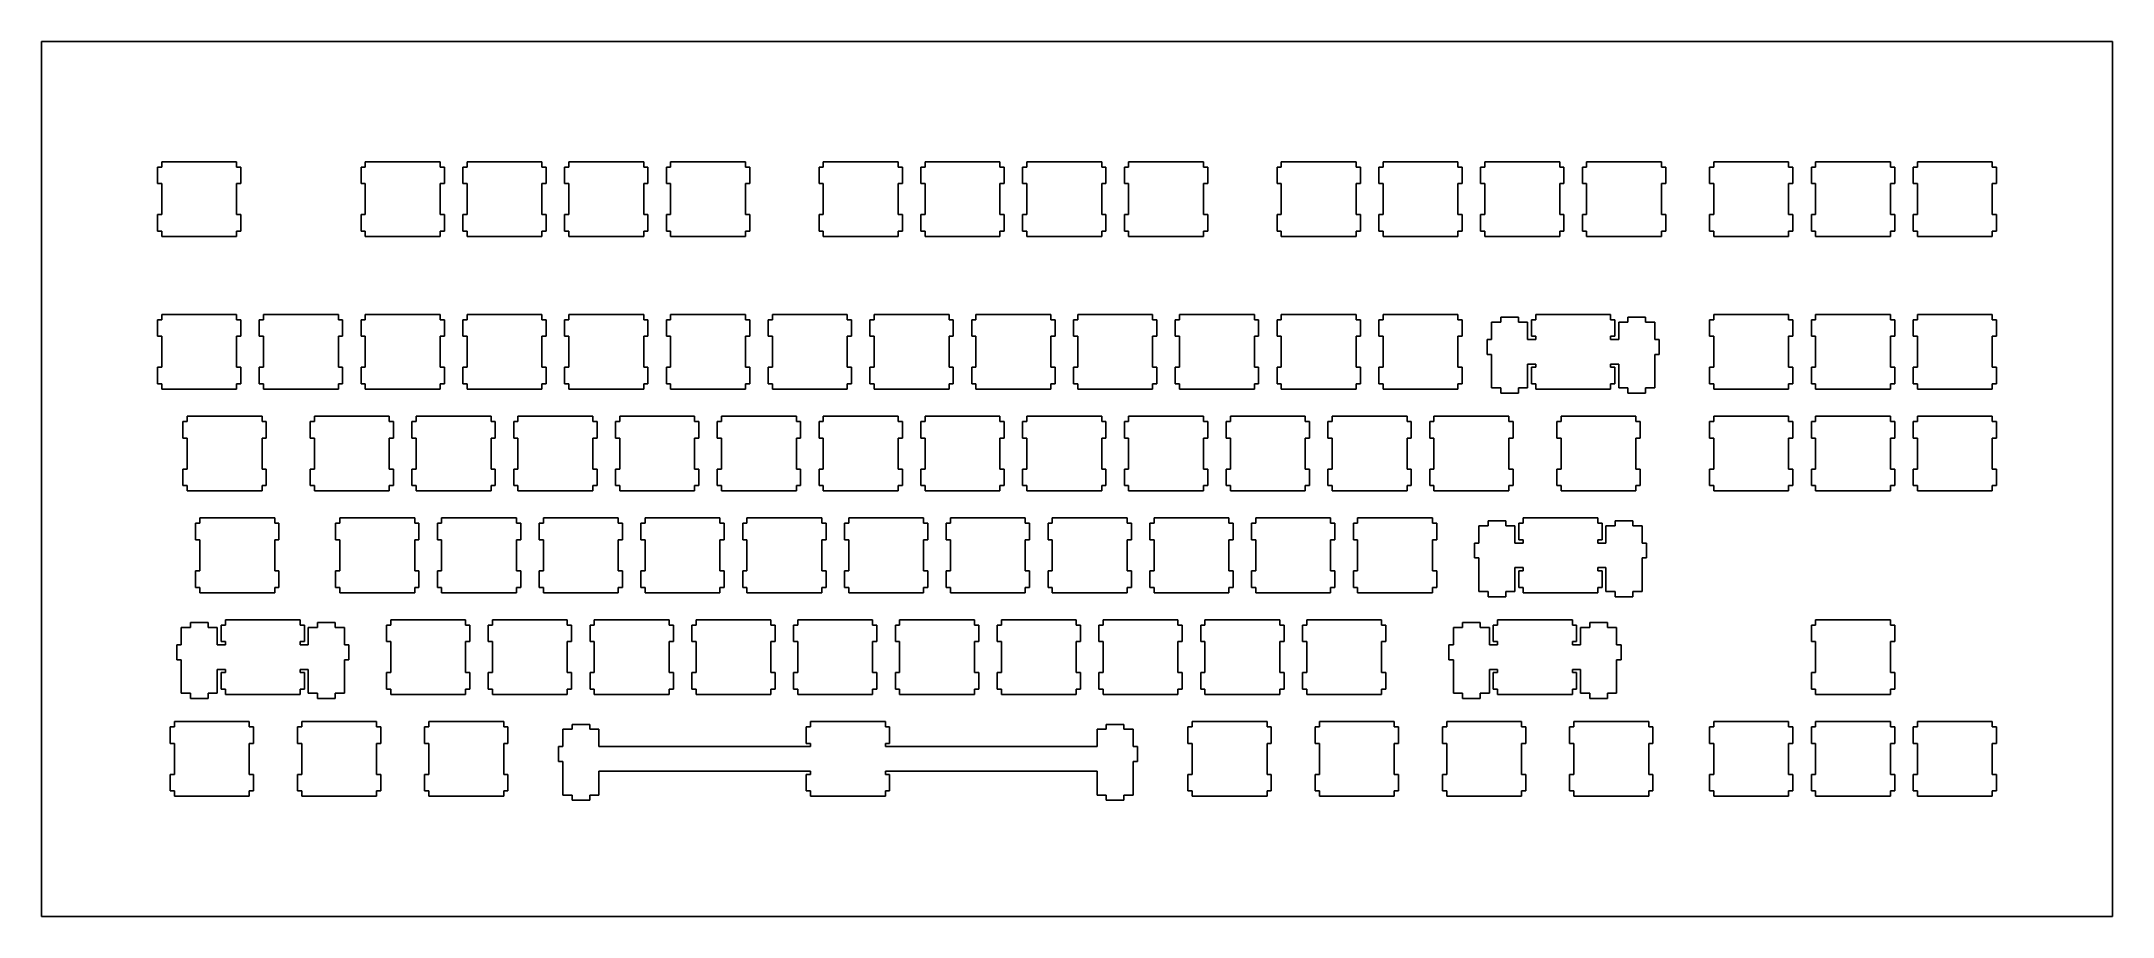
# Model space of a CAD drawing. Extents: x 0 to 388, y 0 to 164.
import ezdxf

# ---------------------------------------------------------------- set-up
doc = ezdxf.new("R2010")
doc.units = 0
doc.layers.get('0').update_dxf_attribs({"linetype": 'CONTINUOUS'})

msp = doc.modelspace()

# ---------------------------------------------------------------- linework, layer by layer
at = {"color": 0}
for p, q in [((0.0951, 163.946), (387.759, 163.946)), ((0.0951, 0.1213), (0.0951, 163.946)), ((387.759, 163.946), (387.759, 0.1213)), ((22.6191, 140.422), (21.8185, 140.422)), ((21.8185, 140.422), (21.8185, 137.322)), ((22.6191, 141.423), (22.6191, 140.422)), ((36.6201, 141.423), (22.6191, 141.423)), ((36.6201, 140.422), (36.6201, 141.423)), ((37.4177, 140.422), (36.6201, 140.422)), ((37.4177, 137.322), (37.4177, 140.422)), ((60.7191, 140.422), (59.92, 140.422)), ((59.92, 140.422), (59.92, 137.322)), ((60.7191, 141.423), (60.7191, 140.422)), ((74.7201, 141.423), (60.7191, 141.423)), ((74.7201, 140.422), (74.7201, 141.423)), ((75.5191, 140.422), (74.7201, 140.422)), ((75.5191, 137.322), (75.5191, 140.422)), ((79.7691, 140.422), (78.97, 140.422)), ((78.97, 140.422), (78.97, 137.322)), ((79.7691, 141.423), (79.7691, 140.422)), ((93.7701, 141.423), (79.7691, 141.423)), ((93.7701, 140.422), (93.7701, 141.423)), ((94.5691, 140.422), (93.7701, 140.422)), ((94.5691, 137.322), (94.5691, 140.422)), ((98.8191, 140.422), (98.02, 140.422)), ((98.02, 140.422), (98.02, 137.322)), ((98.8191, 141.423), (98.8191, 140.422)), ((112.82, 141.423), (98.8191, 141.423)), ((112.82, 140.422), (112.82, 141.423)), ((113.618, 140.422), (112.82, 140.422)), ((113.618, 137.322), (113.618, 140.422)), ((117.869, 140.422), (117.07, 140.422)), ((117.07, 140.422), (117.07, 137.322)), ((117.869, 141.423), (117.869, 140.422)), ((131.87, 141.423), (117.869, 141.423)), ((131.87, 140.422), (131.87, 141.423)), ((132.669, 140.422), (131.87, 140.422)), ((132.669, 137.322), (132.669, 140.422)), ((146.444, 140.422), (145.645, 140.422)), ((145.645, 140.422), (145.645, 137.322)), ((146.444, 141.423), (146.444, 140.422)), ((160.445, 141.423), (146.444, 141.423)), ((160.445, 140.422), (160.445, 141.423)), ((161.244, 140.422), (160.445, 140.422)), ((161.244, 137.322), (161.244, 140.422)), ((165.494, 140.422), (164.695, 140.422)), ((164.695, 140.422), (164.695, 137.322)), ((165.494, 141.423), (165.494, 140.422)), ((179.495, 141.423), (165.494, 141.423)), ((179.495, 140.422), (179.495, 141.423)), ((180.294, 140.422), (179.495, 140.422)), ((180.294, 137.322), (180.294, 140.422)), ((184.544, 140.422), (183.745, 140.422)), ((183.745, 140.422), (183.745, 137.322)), ((184.544, 141.423), (184.544, 140.422)), ((198.545, 141.423), (184.544, 141.423)), ((198.545, 140.422), (198.545, 141.423)), ((199.344, 140.422), (198.545, 140.422)), ((199.344, 137.322), (199.344, 140.422)), ((203.594, 140.422), (202.795, 140.422)), ((202.795, 140.422), (202.795, 137.322)), ((203.594, 141.423), (203.594, 140.422)), ((217.595, 141.423), (203.594, 141.423)), ((217.595, 140.422), (217.595, 141.423)), ((218.394, 140.422), (217.595, 140.422)), ((218.394, 137.322), (218.394, 140.422)), ((232.169, 140.422), (231.37, 140.422)), ((231.37, 140.422), (231.37, 137.322)), ((232.169, 141.423), (232.169, 140.422)), ((246.17, 141.423), (232.169, 141.423)), ((246.17, 140.422), (246.17, 141.423)), ((246.969, 140.422), (246.17, 140.422)), ((246.969, 137.322), (246.969, 140.422)), ((251.219, 140.422), (250.42, 140.422)), ((250.42, 140.422), (250.42, 137.322)), ((251.219, 141.423), (251.219, 140.422)), ((265.22, 141.423), (251.219, 141.423)), ((265.22, 140.422), (265.22, 141.423)), ((266.019, 140.422), (265.22, 140.422)), ((266.019, 137.322), (266.019, 140.422)), ((270.269, 140.422), (269.47, 140.422)), ((269.47, 140.422), (269.47, 137.322)), ((270.269, 141.423), (270.269, 140.422)), ((284.27, 141.423), (270.269, 141.423)), ((284.27, 140.422), (284.27, 141.423)), ((285.069, 140.422), (284.27, 140.422)), ((285.069, 137.322), (285.069, 140.422)), ((289.319, 140.422), (288.52, 140.422)), ((288.52, 140.422), (288.52, 137.322)), ((289.319, 141.423), (289.319, 140.422)), ((303.32, 141.423), (289.319, 141.423)), ((303.32, 140.422), (303.32, 141.423)), ((304.119, 140.422), (303.32, 140.422)), ((304.119, 137.322), (304.119, 140.422)), ((313.132, 140.422), (312.331, 140.422)), ((312.331, 140.422), (312.331, 137.322)), ((313.132, 141.423), (313.132, 140.422)), ((327.131, 141.423), (313.132, 141.423)), ((327.131, 140.422), (327.131, 141.423)), ((327.932, 140.422), (327.131, 140.422)), ((327.932, 137.322), (327.932, 140.422)), ((332.182, 140.422), (331.381, 140.422)), ((331.381, 140.422), (331.381, 137.322)), ((332.182, 141.423), (332.182, 140.422)), ((346.181, 141.423), (332.182, 141.423)), ((346.181, 140.422), (346.181, 141.423)), ((346.982, 140.422), (346.181, 140.422)), ((346.982, 137.322), (346.982, 140.422)), ((351.232, 140.422), (350.431, 140.422)), ((350.431, 140.422), (350.431, 137.322)), ((351.232, 141.423), (351.232, 140.422)), ((365.231, 141.423), (351.232, 141.423)), ((365.231, 140.422), (365.231, 141.423)), ((366.032, 140.422), (365.231, 140.422)), ((366.032, 137.322), (366.032, 140.422)), ((21.8185, 137.322), (22.6191, 137.322)), ((22.6191, 137.322), (22.6191, 131.523)), ((36.6201, 131.523), (36.6201, 137.322)), ((36.6201, 137.322), (37.4177, 137.322)), ((59.92, 137.322), (60.7191, 137.322)), ((60.7191, 137.322), (60.7191, 131.523)), ((74.7201, 131.523), (74.7201, 137.322)), ((74.7201, 137.322), (75.5191, 137.322)), ((78.97, 137.322), (79.7691, 137.322)), ((79.7691, 137.322), (79.7691, 131.523)), ((93.7701, 131.523), (93.7701, 137.322)), ((93.7701, 137.322), (94.5691, 137.322)), ((98.02, 137.322), (98.8191, 137.322)), ((98.8191, 137.322), (98.8191, 131.523)), ((112.82, 131.523), (112.82, 137.322)), ((112.82, 137.322), (113.618, 137.322)), ((117.07, 137.322), (117.869, 137.322)), ((117.869, 137.322), (117.869, 131.523)), ((131.87, 131.523), (131.87, 137.322)), ((131.87, 137.322), (132.669, 137.322)), ((145.645, 137.322), (146.444, 137.322)), ((146.444, 137.322), (146.444, 131.523)), ((160.445, 131.523), (160.445, 137.322)), ((160.445, 137.322), (161.244, 137.322)), ((164.695, 137.322), (165.494, 137.322)), ((165.494, 137.322), (165.494, 131.523)), ((179.495, 131.523), (179.495, 137.322)), ((179.495, 137.322), (180.294, 137.322)), ((183.745, 137.322), (184.544, 137.322)), ((184.544, 137.322), (184.544, 131.523)), ((198.545, 131.523), (198.545, 137.322)), ((198.545, 137.322), (199.344, 137.322)), ((202.795, 137.322), (203.594, 137.322)), ((203.594, 137.322), (203.594, 131.523)), ((217.595, 131.523), (217.595, 137.322)), ((217.595, 137.322), (218.394, 137.322)), ((231.37, 137.322), (232.169, 137.322)), ((232.169, 137.322), (232.169, 131.523)), ((246.17, 131.523), (246.17, 137.322)), ((246.17, 137.322), (246.969, 137.322)), ((250.42, 137.322), (251.219, 137.322)), ((251.219, 137.322), (251.219, 131.523)), ((265.22, 131.523), (265.22, 137.322)), ((265.22, 137.322), (266.019, 137.322)), ((269.47, 137.322), (270.269, 137.322)), ((270.269, 137.322), (270.269, 131.523)), ((284.27, 131.523), (284.27, 137.322)), ((284.27, 137.322), (285.069, 137.322)), ((288.52, 137.322), (289.319, 137.322)), ((289.319, 137.322), (289.319, 131.523)), ((303.32, 131.523), (303.32, 137.322)), ((303.32, 137.322), (304.119, 137.322)), ((312.331, 137.322), (313.132, 137.322)), ((313.132, 137.322), (313.132, 131.523)), ((327.131, 131.523), (327.131, 137.322)), ((327.131, 137.322), (327.932, 137.322)), ((331.381, 137.322), (332.182, 137.322)), ((332.182, 137.322), (332.182, 131.523)), ((346.181, 131.523), (346.181, 137.322)), ((346.181, 137.322), (346.982, 137.322)), ((350.431, 137.322), (351.232, 137.322)), ((351.232, 137.322), (351.232, 131.523)), ((365.231, 131.523), (365.231, 137.322)), ((365.231, 137.322), (366.032, 137.322)), ((22.6191, 131.523), (21.8185, 131.523)), ((21.8185, 131.523), (21.8185, 128.422)), ((21.8185, 128.422), (22.6191, 128.422)), ((22.6191, 128.422), (22.6191, 127.422)), ((37.4177, 131.523), (36.6201, 131.523)), ((36.6201, 127.422), (36.6201, 128.422)), ((36.6201, 128.422), (37.4177, 128.422)), ((37.4177, 128.422), (37.4177, 131.523)), ((60.7191, 131.523), (59.92, 131.523)), ((59.92, 131.523), (59.92, 128.422)), ((59.92, 128.422), (60.7191, 128.422)), ((60.7191, 128.422), (60.7191, 127.422)), ((75.5191, 131.523), (74.7201, 131.523)), ((74.7201, 127.422), (74.7201, 128.422)), ((74.7201, 128.422), (75.5191, 128.422)), ((75.5191, 128.422), (75.5191, 131.523)), ((79.7691, 131.523), (78.97, 131.523)), ((78.97, 131.523), (78.97, 128.422)), ((78.97, 128.422), (79.7691, 128.422)), ((79.7691, 128.422), (79.7691, 127.422)), ((94.5691, 131.523), (93.7701, 131.523)), ((93.7701, 127.422), (93.7701, 128.422)), ((93.7701, 128.422), (94.5691, 128.422)), ((94.5691, 128.422), (94.5691, 131.523)), ((98.8191, 131.523), (98.02, 131.523)), ((98.02, 131.523), (98.02, 128.422)), ((98.02, 128.422), (98.8191, 128.422)), ((98.8191, 128.422), (98.8191, 127.422)), ((113.618, 131.523), (112.82, 131.523)), ((112.82, 127.422), (112.82, 128.422)), ((112.82, 128.422), (113.618, 128.422)), ((113.618, 128.422), (113.618, 131.523)), ((117.869, 131.523), (117.07, 131.523)), ((117.07, 131.523), (117.07, 128.422)), ((117.07, 128.422), (117.869, 128.422)), ((117.869, 128.422), (117.869, 127.422)), ((132.669, 131.523), (131.87, 131.523)), ((131.87, 127.422), (131.87, 128.422)), ((131.87, 128.422), (132.669, 128.422)), ((132.669, 128.422), (132.669, 131.523)), ((146.444, 131.523), (145.645, 131.523)), ((145.645, 131.523), (145.645, 128.422)), ((145.645, 128.422), (146.444, 128.422)), ((146.444, 128.422), (146.444, 127.422)), ((161.244, 131.523), (160.445, 131.523)), ((160.445, 127.422), (160.445, 128.422)), ((160.445, 128.422), (161.244, 128.422)), ((161.244, 128.422), (161.244, 131.523)), ((165.494, 131.523), (164.695, 131.523)), ((164.695, 131.523), (164.695, 128.422)), ((164.695, 128.422), (165.494, 128.422)), ((165.494, 128.422), (165.494, 127.422)), ((180.294, 131.523), (179.495, 131.523)), ((179.495, 127.422), (179.495, 128.422)), ((179.495, 128.422), (180.294, 128.422)), ((180.294, 128.422), (180.294, 131.523)), ((184.544, 131.523), (183.745, 131.523)), ((183.745, 131.523), (183.745, 128.422)), ((183.745, 128.422), (184.544, 128.422)), ((184.544, 128.422), (184.544, 127.422)), ((199.344, 131.523), (198.545, 131.523)), ((198.545, 127.422), (198.545, 128.422)), ((198.545, 128.422), (199.344, 128.422)), ((199.344, 128.422), (199.344, 131.523)), ((203.594, 131.523), (202.795, 131.523)), ((202.795, 131.523), (202.795, 128.422)), ((202.795, 128.422), (203.594, 128.422)), ((203.594, 128.422), (203.594, 127.422)), ((218.394, 131.523), (217.595, 131.523)), ((217.595, 127.422), (217.595, 128.422)), ((217.595, 128.422), (218.394, 128.422)), ((218.394, 128.422), (218.394, 131.523)), ((232.169, 131.523), (231.37, 131.523)), ((231.37, 131.523), (231.37, 128.422)), ((231.37, 128.422), (232.169, 128.422)), ((232.169, 128.422), (232.169, 127.422)), ((246.969, 131.523), (246.17, 131.523)), ((246.17, 127.422), (246.17, 128.422)), ((246.17, 128.422), (246.969, 128.422)), ((246.969, 128.422), (246.969, 131.523)), ((251.219, 131.523), (250.42, 131.523)), ((250.42, 131.523), (250.42, 128.422)), ((250.42, 128.422), (251.219, 128.422)), ((251.219, 128.422), (251.219, 127.422)), ((266.019, 131.523), (265.22, 131.523)), ((265.22, 127.422), (265.22, 128.422)), ((265.22, 128.422), (266.019, 128.422)), ((266.019, 128.422), (266.019, 131.523)), ((270.269, 131.523), (269.47, 131.523)), ((269.47, 131.523), (269.47, 128.422)), ((269.47, 128.422), (270.269, 128.422)), ((270.269, 128.422), (270.269, 127.422)), ((285.069, 131.523), (284.27, 131.523)), ((284.27, 127.422), (284.27, 128.422)), ((284.27, 128.422), (285.069, 128.422)), ((285.069, 128.422), (285.069, 131.523)), ((289.319, 131.523), (288.52, 131.523)), ((288.52, 131.523), (288.52, 128.422)), ((288.52, 128.422), (289.319, 128.422)), ((289.319, 128.422), (289.319, 127.422)), ((304.119, 131.523), (303.32, 131.523)), ((303.32, 127.422), (303.32, 128.422)), ((303.32, 128.422), (304.119, 128.422)), ((304.119, 128.422), (304.119, 131.523)), ((313.132, 131.523), (312.331, 131.523)), ((312.331, 131.523), (312.331, 128.422)), ((312.331, 128.422), (313.132, 128.422)), ((313.132, 128.422), (313.132, 127.422)), ((327.932, 131.523), (327.131, 131.523)), ((327.131, 127.422), (327.131, 128.422)), ((327.131, 128.422), (327.932, 128.422)), ((327.932, 128.422), (327.932, 131.523)), ((332.182, 131.523), (331.381, 131.523)), ((331.381, 131.523), (331.381, 128.422)), ((331.381, 128.422), (332.182, 128.422)), ((332.182, 128.422), (332.182, 127.422)), ((346.982, 131.523), (346.181, 131.523)), ((346.181, 127.422), (346.181, 128.422)), ((346.181, 128.422), (346.982, 128.422)), ((346.982, 128.422), (346.982, 131.523)), ((351.232, 131.523), (350.431, 131.523)), ((350.431, 131.523), (350.431, 128.422)), ((350.431, 128.422), (351.232, 128.422)), ((351.232, 128.422), (351.232, 127.422)), ((366.032, 131.523), (365.231, 131.523)), ((365.231, 127.422), (365.231, 128.422)), ((365.231, 128.422), (366.032, 128.422)), ((366.032, 128.422), (366.032, 131.523)), ((22.6191, 127.422), (36.6201, 127.422)), ((60.7191, 127.422), (74.7201, 127.422)), ((79.7691, 127.422), (93.7701, 127.422)), ((98.8191, 127.422), (112.82, 127.422)), ((117.869, 127.422), (131.87, 127.422)), ((146.444, 127.422), (160.445, 127.422)), ((165.494, 127.422), (179.495, 127.422)), ((184.544, 127.422), (198.545, 127.422)), ((203.594, 127.422), (217.595, 127.422)), ((232.169, 127.422), (246.17, 127.422)), ((251.219, 127.422), (265.22, 127.422)), ((270.269, 127.422), (284.27, 127.422)), ((289.319, 127.422), (303.32, 127.422)), ((313.132, 127.422), (327.131, 127.422)), ((332.182, 127.422), (346.181, 127.422)), ((351.232, 127.422), (365.231, 127.422)), ((22.6191, 112.848), (22.6191, 111.847)), ((36.6201, 112.848), (22.6191, 112.848)), ((36.6201, 111.847), (36.6201, 112.848)), ((41.6691, 112.848), (41.6691, 111.847)), ((55.6701, 112.848), (41.6691, 112.848)), ((55.6701, 111.847), (55.6701, 112.848)), ((60.7191, 112.848), (60.7191, 111.847)), ((74.7201, 112.848), (60.7191, 112.848)), ((74.7201, 111.847), (74.7201, 112.848)), ((79.7691, 112.848), (79.7691, 111.847)), ((93.7701, 112.848), (79.7691, 112.848)), ((93.7701, 111.847), (93.7701, 112.848)), ((98.8191, 112.848), (98.8191, 111.847)), ((112.82, 112.848), (98.8191, 112.848)), ((112.82, 111.847), (112.82, 112.848)), ((117.869, 112.848), (117.869, 111.847)), ((131.87, 112.848), (117.869, 112.848)), ((131.87, 111.847), (131.87, 112.848)), ((136.919, 112.848), (136.919, 111.847)), ((150.92, 112.848), (136.919, 112.848)), ((150.92, 111.847), (150.92, 112.848)), ((155.969, 112.848), (155.969, 111.847)), ((169.97, 112.848), (155.969, 112.848)), ((169.97, 111.847), (169.97, 112.848)), ((175.019, 112.848), (175.019, 111.847)), ((189.02, 112.848), (175.019, 112.848)), ((189.02, 111.847), (189.02, 112.848)), ((194.069, 112.848), (194.069, 111.847)), ((208.07, 112.848), (194.069, 112.848)), ((208.07, 111.847), (208.07, 112.848)), ((213.119, 112.848), (213.119, 111.847)), ((227.12, 112.848), (213.119, 112.848)), ((227.12, 111.847), (227.12, 112.848)), ((232.169, 112.848), (232.169, 111.847)), ((246.17, 112.848), (232.169, 112.848)), ((246.17, 111.847), (246.17, 112.848)), ((251.219, 112.848), (251.219, 111.847)), ((265.22, 112.848), (251.219, 112.848)), ((265.22, 111.847), (265.22, 112.848)), ((279.794, 112.848), (279.794, 111.847)), ((293.795, 112.848), (279.794, 112.848)), ((293.795, 111.847), (293.795, 112.848)), ((313.132, 112.848), (313.132, 111.847)), ((327.131, 112.848), (313.132, 112.848)), ((327.131, 111.847), (327.131, 112.848)), ((332.182, 112.848), (332.182, 111.847)), ((346.181, 112.848), (332.182, 112.848)), ((346.181, 111.847), (346.181, 112.848)), ((351.232, 112.848), (351.232, 111.847)), ((365.231, 112.848), (351.232, 112.848)), ((365.231, 111.847), (365.231, 112.848)), ((22.6191, 111.847), (21.8185, 111.847)), ((21.8185, 111.847), (21.8185, 108.747)), ((21.8185, 108.747), (22.6191, 108.747)), ((22.6191, 108.747), (22.6191, 102.948)), ((37.4177, 111.847), (36.6201, 111.847)), ((36.6201, 102.948), (36.6201, 108.747)), ((36.6201, 108.747), (37.4177, 108.747)), ((37.4177, 108.747), (37.4177, 111.847)), ((41.6691, 111.847), (40.87, 111.847)), ((40.87, 111.847), (40.87, 108.747)), ((40.87, 108.747), (41.6691, 108.747)), ((41.6691, 108.747), (41.6691, 102.948)), ((56.4691, 111.847), (55.6701, 111.847)), ((55.6701, 102.948), (55.6701, 108.747)), ((55.6701, 108.747), (56.4691, 108.747)), ((56.4691, 108.747), (56.4691, 111.847)), ((60.7191, 111.847), (59.92, 111.847)), ((59.92, 111.847), (59.92, 108.747)), ((59.92, 108.747), (60.7191, 108.747)), ((60.7191, 108.747), (60.7191, 102.948)), ((75.5191, 111.847), (74.7201, 111.847)), ((74.7201, 102.948), (74.7201, 108.747)), ((74.7201, 108.747), (75.5191, 108.747)), ((75.5191, 108.747), (75.5191, 111.847)), ((79.7691, 111.847), (78.97, 111.847)), ((78.97, 111.847), (78.97, 108.747)), ((78.97, 108.747), (79.7691, 108.747)), ((79.7691, 108.747), (79.7691, 102.948)), ((94.5691, 111.847), (93.7701, 111.847)), ((93.7701, 102.948), (93.7701, 108.747)), ((93.7701, 108.747), (94.5691, 108.747)), ((94.5691, 108.747), (94.5691, 111.847)), ((98.8191, 111.847), (98.02, 111.847)), ((98.02, 111.847), (98.02, 108.747)), ((98.02, 108.747), (98.8191, 108.747)), ((98.8191, 108.747), (98.8191, 102.948)), ((113.618, 111.847), (112.82, 111.847)), ((112.82, 102.948), (112.82, 108.747)), ((112.82, 108.747), (113.618, 108.747)), ((113.618, 108.747), (113.618, 111.847)), ((117.869, 111.847), (117.07, 111.847)), ((117.07, 111.847), (117.07, 108.747)), ((117.07, 108.747), (117.869, 108.747)), ((117.869, 108.747), (117.869, 102.948)), ((132.669, 111.847), (131.87, 111.847)), ((131.87, 102.948), (131.87, 108.747)), ((131.87, 108.747), (132.669, 108.747)), ((132.669, 108.747), (132.669, 111.847)), ((136.919, 111.847), (136.12, 111.847)), ((136.12, 111.847), (136.12, 108.747)), ((136.12, 108.747), (136.919, 108.747)), ((136.919, 108.747), (136.919, 102.948)), ((151.719, 111.847), (150.92, 111.847)), ((150.92, 102.948), (150.92, 108.747)), ((150.92, 108.747), (151.719, 108.747)), ((151.719, 108.747), (151.719, 111.847)), ((155.969, 111.847), (155.17, 111.847)), ((155.17, 111.847), (155.17, 108.747)), ((155.17, 108.747), (155.969, 108.747)), ((155.969, 108.747), (155.969, 102.948)), ((170.769, 111.847), (169.97, 111.847)), ((169.97, 102.948), (169.97, 108.747)), ((169.97, 108.747), (170.769, 108.747)), ((170.769, 108.747), (170.769, 111.847)), ((175.019, 111.847), (174.22, 111.847)), ((174.22, 111.847), (174.22, 108.747)), ((174.22, 108.747), (175.019, 108.747)), ((175.019, 108.747), (175.019, 102.948)), ((189.819, 111.847), (189.02, 111.847)), ((189.02, 102.948), (189.02, 108.747)), ((189.02, 108.747), (189.819, 108.747)), ((189.819, 108.747), (189.819, 111.847)), ((194.069, 111.847), (193.27, 111.847)), ((193.27, 111.847), (193.27, 108.747)), ((193.27, 108.747), (194.069, 108.747)), ((194.069, 108.747), (194.069, 102.948)), ((208.869, 111.847), (208.07, 111.847)), ((208.07, 102.948), (208.07, 108.747)), ((208.07, 108.747), (208.869, 108.747)), ((208.869, 108.747), (208.869, 111.847)), ((213.119, 111.847), (212.32, 111.847)), ((212.32, 111.847), (212.32, 108.747)), ((212.32, 108.747), (213.119, 108.747)), ((213.119, 108.747), (213.119, 102.948)), ((227.919, 111.847), (227.12, 111.847)), ((227.12, 102.948), (227.12, 108.747)), ((227.12, 108.747), (227.919, 108.747)), ((227.919, 108.747), (227.919, 111.847)), ((232.169, 111.847), (231.37, 111.847)), ((231.37, 111.847), (231.37, 108.747)), ((231.37, 108.747), (232.169, 108.747)), ((232.169, 108.747), (232.169, 102.948)), ((246.969, 111.847), (246.17, 111.847)), ((246.17, 102.948), (246.17, 108.747)), ((246.17, 108.747), (246.969, 108.747)), ((246.969, 108.747), (246.969, 111.847)), ((251.219, 111.847), (250.42, 111.847)), ((250.42, 111.847), (250.42, 108.747)), ((250.42, 108.747), (251.219, 108.747)), ((251.219, 108.747), (251.219, 102.948)), ((266.019, 111.847), (265.22, 111.847)), ((265.22, 102.948), (265.22, 108.747)), ((265.22, 108.747), (266.019, 108.747)), ((266.019, 108.747), (266.019, 111.847)), ((273.244, 111.377), (271.519, 111.377)), ((271.519, 111.377), (271.519, 108.147)), ((276.545, 112.298), (273.244, 112.298)), ((273.244, 112.298), (273.244, 111.377)), ((276.545, 111.377), (276.545, 112.298)), ((278.27, 111.377), (276.545, 111.377)), ((278.27, 108.147), (278.27, 111.377)), ((279.794, 111.847), (278.995, 111.847)), ((278.995, 111.847), (278.995, 108.747)), ((278.995, 108.747), (279.794, 108.747)), ((279.794, 108.747), (279.794, 108.147)), ((294.594, 111.847), (293.795, 111.847)), ((293.795, 108.147), (293.795, 108.747)), ((293.795, 108.747), (294.594, 108.747)), ((294.594, 108.747), (294.594, 111.847)), ((297.045, 111.377), (295.319, 111.377)), ((295.319, 111.377), (295.319, 108.147)), ((300.345, 112.298), (297.045, 112.298)), ((297.045, 112.298), (297.045, 111.377)), ((300.345, 111.377), (300.345, 112.298)), ((302.07, 111.377), (300.345, 111.377)), ((302.07, 108.147), (302.07, 111.377)), ((313.132, 111.847), (312.331, 111.847)), ((312.331, 111.847), (312.331, 108.747)), ((312.331, 108.747), (313.132, 108.747)), ((313.132, 108.747), (313.132, 102.948)), ((327.932, 111.847), (327.131, 111.847)), ((327.131, 102.948), (327.131, 108.747)), ((327.131, 108.747), (327.932, 108.747)), ((327.932, 108.747), (327.932, 111.847)), ((332.182, 111.847), (331.381, 111.847)), ((331.381, 111.847), (331.381, 108.747)), ((331.381, 108.747), (332.182, 108.747)), ((332.182, 108.747), (332.182, 102.948)), ((346.982, 111.847), (346.181, 111.847)), ((346.181, 102.948), (346.181, 108.747)), ((346.181, 108.747), (346.982, 108.747)), ((346.982, 108.747), (346.982, 111.847)), ((351.232, 111.847), (350.431, 111.847)), ((350.431, 111.847), (350.431, 108.747)), ((350.431, 108.747), (351.232, 108.747)), ((351.232, 108.747), (351.232, 102.948)), ((366.032, 111.847), (365.231, 111.847)), ((365.231, 102.948), (365.231, 108.747)), ((365.231, 108.747), (366.032, 108.747)), ((366.032, 108.747), (366.032, 111.847)), ((271.519, 108.147), (270.695, 108.147)), ((270.695, 108.147), (270.695, 105.347)), ((270.695, 105.347), (271.519, 105.347)), ((271.519, 105.347), (271.519, 99.0769)), ((279.794, 108.147), (278.27, 108.147)), ((295.319, 108.147), (293.795, 108.147)), ((302.894, 108.147), (302.07, 108.147)), ((302.07, 99.0769), (302.07, 105.347)), ((302.07, 105.347), (302.894, 105.347)), ((302.894, 105.347), (302.894, 108.147)), ((22.6191, 102.948), (21.8185, 102.948)), ((21.8185, 102.948), (21.8185, 99.847)), ((37.4177, 102.948), (36.6201, 102.948)), ((37.4177, 99.847), (37.4177, 102.948)), ((41.6691, 102.948), (40.87, 102.948)), ((40.87, 102.948), (40.87, 99.847)), ((56.4691, 102.948), (55.6701, 102.948)), ((56.4691, 99.847), (56.4691, 102.948)), ((60.7191, 102.948), (59.92, 102.948)), ((59.92, 102.948), (59.92, 99.847)), ((75.5191, 102.948), (74.7201, 102.948)), ((75.5191, 99.847), (75.5191, 102.948)), ((79.7691, 102.948), (78.97, 102.948)), ((78.97, 102.948), (78.97, 99.847)), ((94.5691, 102.948), (93.7701, 102.948)), ((94.5691, 99.847), (94.5691, 102.948)), ((98.8191, 102.948), (98.02, 102.948)), ((98.02, 102.948), (98.02, 99.847)), ((113.618, 102.948), (112.82, 102.948)), ((113.618, 99.847), (113.618, 102.948)), ((117.869, 102.948), (117.07, 102.948)), ((117.07, 102.948), (117.07, 99.847)), ((132.669, 102.948), (131.87, 102.948)), ((132.669, 99.847), (132.669, 102.948)), ((136.919, 102.948), (136.12, 102.948)), ((136.12, 102.948), (136.12, 99.847)), ((151.719, 102.948), (150.92, 102.948)), ((151.719, 99.847), (151.719, 102.948)), ((155.969, 102.948), (155.17, 102.948)), ((155.17, 102.948), (155.17, 99.847)), ((170.769, 102.948), (169.97, 102.948)), ((170.769, 99.847), (170.769, 102.948)), ((175.019, 102.948), (174.22, 102.948)), ((174.22, 102.948), (174.22, 99.847)), ((189.819, 102.948), (189.02, 102.948)), ((189.819, 99.847), (189.819, 102.948)), ((194.069, 102.948), (193.27, 102.948)), ((193.27, 102.948), (193.27, 99.847)), ((208.869, 102.948), (208.07, 102.948)), ((208.869, 99.847), (208.869, 102.948)), ((213.119, 102.948), (212.32, 102.948)), ((212.32, 102.948), (212.32, 99.847)), ((227.919, 102.948), (227.12, 102.948)), ((227.919, 99.847), (227.919, 102.948)), ((232.169, 102.948), (231.37, 102.948)), ((231.37, 102.948), (231.37, 99.847)), ((246.969, 102.948), (246.17, 102.948)), ((246.969, 99.847), (246.969, 102.948)), ((251.219, 102.948), (250.42, 102.948)), ((250.42, 102.948), (250.42, 99.847)), ((266.019, 102.948), (265.22, 102.948)), ((266.019, 99.847), (266.019, 102.948)), ((278.27, 99.0769), (278.27, 103.547)), ((278.27, 103.547), (279.794, 103.547)), ((279.794, 102.948), (278.995, 102.948)), ((278.995, 102.948), (278.995, 99.847)), ((279.794, 103.547), (279.794, 102.948)), ((293.795, 102.948), (293.795, 103.547)), ((293.795, 103.547), (295.319, 103.547)), ((294.594, 102.948), (293.795, 102.948)), ((294.594, 99.847), (294.594, 102.948)), ((295.319, 103.547), (295.319, 99.0769)), ((313.132, 102.948), (312.331, 102.948)), ((312.331, 102.948), (312.331, 99.847)), ((327.932, 102.948), (327.131, 102.948)), ((327.932, 99.847), (327.932, 102.948)), ((332.182, 102.948), (331.381, 102.948)), ((331.381, 102.948), (331.381, 99.847)), ((346.982, 102.948), (346.181, 102.948)), ((346.982, 99.847), (346.982, 102.948)), ((351.232, 102.948), (350.431, 102.948)), ((350.431, 102.948), (350.431, 99.847)), ((366.032, 102.948), (365.231, 102.948)), ((366.032, 99.847), (366.032, 102.948)), ((21.8185, 99.847), (22.6191, 99.847)), ((22.6191, 99.847), (22.6191, 98.8466)), ((22.6191, 98.8466), (36.6201, 98.8466)), ((36.6201, 98.8466), (36.6201, 99.847)), ((36.6201, 99.847), (37.4177, 99.847)), ((40.87, 99.847), (41.6691, 99.847)), ((41.6691, 99.847), (41.6691, 98.8466)), ((41.6691, 98.8466), (55.6701, 98.8466)), ((55.6701, 98.8466), (55.6701, 99.847)), ((55.6701, 99.847), (56.4691, 99.847)), ((59.92, 99.847), (60.7191, 99.847)), ((60.7191, 99.847), (60.7191, 98.8466)), ((60.7191, 98.8466), (74.7201, 98.8466)), ((74.7201, 98.8466), (74.7201, 99.847)), ((74.7201, 99.847), (75.5191, 99.847)), ((78.97, 99.847), (79.7691, 99.847)), ((79.7691, 99.847), (79.7691, 98.8466)), ((79.7691, 98.8466), (93.7701, 98.8466)), ((93.7701, 98.8466), (93.7701, 99.847)), ((93.7701, 99.847), (94.5691, 99.847)), ((98.02, 99.847), (98.8191, 99.847)), ((98.8191, 99.847), (98.8191, 98.8466)), ((98.8191, 98.8466), (112.82, 98.8466)), ((112.82, 98.8466), (112.82, 99.847)), ((112.82, 99.847), (113.618, 99.847)), ((117.07, 99.847), (117.869, 99.847)), ((117.869, 99.847), (117.869, 98.8466)), ((117.869, 98.8466), (131.87, 98.8466)), ((131.87, 98.8466), (131.87, 99.847)), ((131.87, 99.847), (132.669, 99.847)), ((136.12, 99.847), (136.919, 99.847)), ((136.919, 99.847), (136.919, 98.8466)), ((136.919, 98.8466), (150.92, 98.8466)), ((150.92, 98.8466), (150.92, 99.847)), ((150.92, 99.847), (151.719, 99.847)), ((155.17, 99.847), (155.969, 99.847)), ((155.969, 99.847), (155.969, 98.8466)), ((155.969, 98.8466), (169.97, 98.8466)), ((169.97, 98.8466), (169.97, 99.847)), ((169.97, 99.847), (170.769, 99.847)), ((174.22, 99.847), (175.019, 99.847)), ((175.019, 99.847), (175.019, 98.8466)), ((175.019, 98.8466), (189.02, 98.8466)), ((189.02, 98.8466), (189.02, 99.847)), ((189.02, 99.847), (189.819, 99.847)), ((193.27, 99.847), (194.069, 99.847)), ((194.069, 99.847), (194.069, 98.8466)), ((194.069, 98.8466), (208.07, 98.8466)), ((208.07, 98.8466), (208.07, 99.847)), ((208.07, 99.847), (208.869, 99.847)), ((212.32, 99.847), (213.119, 99.847)), ((213.119, 99.847), (213.119, 98.8466)), ((213.119, 98.8466), (227.12, 98.8466)), ((227.12, 98.8466), (227.12, 99.847)), ((227.12, 99.847), (227.919, 99.847)), ((231.37, 99.847), (232.169, 99.847)), ((232.169, 99.847), (232.169, 98.8466)), ((232.169, 98.8466), (246.17, 98.8466)), ((246.17, 98.8466), (246.17, 99.847)), ((246.17, 99.847), (246.969, 99.847)), ((250.42, 99.847), (251.219, 99.847)), ((251.219, 99.847), (251.219, 98.8466)), ((251.219, 98.8466), (265.22, 98.8466)), ((265.22, 98.8466), (265.22, 99.847)), ((265.22, 99.847), (266.019, 99.847)), ((271.519, 99.0769), (273.244, 99.0769)), ((273.244, 99.0769), (273.244, 98.0969)), ((273.244, 98.0969), (276.545, 98.0969)), ((276.545, 98.0969), (276.545, 99.0769)), ((276.545, 99.0769), (278.27, 99.0769)), ((278.995, 99.847), (279.794, 99.847)), ((279.794, 99.847), (279.794, 98.8466)), ((279.794, 98.8466), (293.795, 98.8466)), ((293.795, 98.8466), (293.795, 99.847)), ((293.795, 99.847), (294.594, 99.847)), ((295.319, 99.0769), (297.045, 99.0769)), ((297.045, 99.0769), (297.045, 98.0969)), ((297.045, 98.0969), (300.345, 98.0969)), ((300.345, 98.0969), (300.345, 99.0769)), ((300.345, 99.0769), (302.07, 99.0769)), ((312.331, 99.847), (313.132, 99.847)), ((313.132, 99.847), (313.132, 98.8466)), ((313.132, 98.8466), (327.131, 98.8466)), ((327.131, 98.8466), (327.131, 99.847)), ((327.131, 99.847), (327.932, 99.847)), ((331.381, 99.847), (332.182, 99.847)), ((332.182, 99.847), (332.182, 98.8466)), ((332.182, 98.8466), (346.181, 98.8466)), ((346.181, 98.8466), (346.181, 99.847)), ((346.181, 99.847), (346.982, 99.847)), ((350.431, 99.847), (351.232, 99.847)), ((351.232, 99.847), (351.232, 98.8466)), ((351.232, 98.8466), (365.231, 98.8466)), ((365.231, 98.8466), (365.231, 99.847)), ((365.231, 99.847), (366.032, 99.847)), ((27.3816, 93.7976), (27.3816, 92.7971)), ((41.3812, 93.7976), (27.3816, 93.7976)), ((41.3812, 92.7971), (41.3812, 93.7976)), ((51.1941, 93.7976), (51.1941, 92.7971)), ((65.1951, 93.7976), (51.1941, 93.7976)), ((65.1951, 92.7971), (65.1951, 93.7976)), ((70.2441, 93.7976), (70.2441, 92.7971)), ((84.2451, 93.7976), (70.2441, 93.7976)), ((84.2451, 92.7971), (84.2451, 93.7976)), ((89.2941, 93.7976), (89.2941, 92.7971)), ((103.295, 93.7976), (89.2941, 93.7976)), ((103.295, 92.7971), (103.295, 93.7976)), ((108.344, 93.7976), (108.344, 92.7971)), ((122.345, 93.7976), (108.344, 93.7976)), ((122.345, 92.7971), (122.345, 93.7976)), ((127.394, 93.7976), (127.394, 92.7971)), ((141.395, 93.7976), (127.394, 93.7976)), ((141.395, 92.7971), (141.395, 93.7976)), ((146.444, 93.7976), (146.444, 92.7971)), ((160.445, 93.7976), (146.444, 93.7976)), ((160.445, 92.7971), (160.445, 93.7976)), ((165.494, 93.7976), (165.494, 92.7971)), ((179.495, 93.7976), (165.494, 93.7976)), ((179.495, 92.7971), (179.495, 93.7976)), ((184.544, 93.7976), (184.544, 92.7971)), ((198.545, 93.7976), (184.544, 93.7976)), ((198.545, 92.7971), (198.545, 93.7976)), ((203.594, 93.7976), (203.594, 92.7971)), ((217.595, 93.7976), (203.594, 93.7976)), ((217.595, 92.7971), (217.595, 93.7976)), ((222.644, 93.7976), (222.644, 92.7971)), ((236.645, 93.7976), (222.644, 93.7976)), ((236.645, 92.7971), (236.645, 93.7976)), ((241.694, 93.7976), (241.694, 92.7971)), ((255.695, 93.7976), (241.694, 93.7976)), ((255.695, 92.7971), (255.695, 93.7976)), ((260.744, 93.7976), (260.744, 92.7971)), ((274.745, 93.7976), (260.744, 93.7976)), ((274.745, 92.7971), (274.745, 93.7976)), ((284.557, 93.7976), (284.557, 92.7971)), ((298.556, 93.7976), (284.557, 93.7976)), ((298.556, 92.7971), (298.556, 93.7976)), ((313.132, 93.7976), (313.132, 92.7971)), ((327.131, 93.7976), (313.132, 93.7976)), ((327.131, 92.7971), (327.131, 93.7976)), ((332.182, 93.7976), (332.182, 92.7971)), ((346.181, 93.7976), (332.182, 93.7976)), ((346.181, 92.7971), (346.181, 93.7976)), ((351.232, 93.7976), (351.232, 92.7971)), ((365.231, 93.7976), (351.232, 93.7976)), ((365.231, 92.7971), (365.231, 93.7976)), ((27.3816, 92.7971), (26.581, 92.7971)), ((26.581, 92.7971), (26.581, 89.6966)), ((26.581, 89.6966), (27.3816, 89.6966)), ((27.3816, 89.6966), (27.3816, 83.8976)), ((42.1816, 92.7971), (41.3812, 92.7971)), ((41.3812, 83.8976), (41.3812, 89.6966)), ((41.3812, 89.6966), (42.1816, 89.6966)), ((42.1816, 89.6966), (42.1816, 92.7971)), ((51.1941, 92.7971), (50.395, 92.7971)), ((50.395, 92.7971), (50.395, 89.6966)), ((50.395, 89.6966), (51.1941, 89.6966)), ((51.1941, 89.6966), (51.1941, 83.8976)), ((65.9941, 92.7971), (65.1951, 92.7971)), ((65.1951, 83.8976), (65.1951, 89.6966)), ((65.1951, 89.6966), (65.9941, 89.6966)), ((65.9941, 89.6966), (65.9941, 92.7971)), ((70.2441, 92.7971), (69.445, 92.7971)), ((69.445, 92.7971), (69.445, 89.6966)), ((69.445, 89.6966), (70.2441, 89.6966)), ((70.2441, 89.6966), (70.2441, 83.8976)), ((85.0441, 92.7971), (84.2451, 92.7971)), ((84.2451, 83.8976), (84.2451, 89.6966)), ((84.2451, 89.6966), (85.0441, 89.6966)), ((85.0441, 89.6966), (85.0441, 92.7971)), ((89.2941, 92.7971), (88.495, 92.7971)), ((88.495, 92.7971), (88.495, 89.6966)), ((88.495, 89.6966), (89.2941, 89.6966)), ((89.2941, 89.6966), (89.2941, 83.8976)), ((104.094, 92.7971), (103.295, 92.7971)), ((103.295, 83.8976), (103.295, 89.6966)), ((103.295, 89.6966), (104.094, 89.6966)), ((104.094, 89.6966), (104.094, 92.7971)), ((108.344, 92.7971), (107.545, 92.7971)), ((107.545, 92.7971), (107.545, 89.6966)), ((107.545, 89.6966), (108.344, 89.6966)), ((108.344, 89.6966), (108.344, 83.8976)), ((123.144, 92.7971), (122.345, 92.7971)), ((122.345, 83.8976), (122.345, 89.6966)), ((122.345, 89.6966), (123.144, 89.6966)), ((123.144, 89.6966), (123.144, 92.7971)), ((127.394, 92.7971), (126.595, 92.7971)), ((126.595, 92.7971), (126.595, 89.6966)), ((126.595, 89.6966), (127.394, 89.6966)), ((127.394, 89.6966), (127.394, 83.8976)), ((142.194, 92.7971), (141.395, 92.7971)), ((141.395, 83.8976), (141.395, 89.6966)), ((141.395, 89.6966), (142.194, 89.6966)), ((142.194, 89.6966), (142.194, 92.7971)), ((146.444, 92.7971), (145.645, 92.7971)), ((145.645, 92.7971), (145.645, 89.6966)), ((145.645, 89.6966), (146.444, 89.6966)), ((146.444, 89.6966), (146.444, 83.8976)), ((161.244, 92.7971), (160.445, 92.7971)), ((160.445, 83.8976), (160.445, 89.6966)), ((160.445, 89.6966), (161.244, 89.6966)), ((161.244, 89.6966), (161.244, 92.7971)), ((165.494, 92.7971), (164.695, 92.7971)), ((164.695, 92.7971), (164.695, 89.6966)), ((164.695, 89.6966), (165.494, 89.6966)), ((165.494, 89.6966), (165.494, 83.8976)), ((180.294, 92.7971), (179.495, 92.7971)), ((179.495, 83.8976), (179.495, 89.6966)), ((179.495, 89.6966), (180.294, 89.6966)), ((180.294, 89.6966), (180.294, 92.7971)), ((184.544, 92.7971), (183.745, 92.7971)), ((183.745, 92.7971), (183.745, 89.6966)), ((183.745, 89.6966), (184.544, 89.6966)), ((184.544, 89.6966), (184.544, 83.8976)), ((199.344, 92.7971), (198.545, 92.7971)), ((198.545, 83.8976), (198.545, 89.6966)), ((198.545, 89.6966), (199.344, 89.6966)), ((199.344, 89.6966), (199.344, 92.7971)), ((203.594, 92.7971), (202.795, 92.7971)), ((202.795, 92.7971), (202.795, 89.6966)), ((202.795, 89.6966), (203.594, 89.6966)), ((203.594, 89.6966), (203.594, 83.8976)), ((218.394, 92.7971), (217.595, 92.7971)), ((217.595, 83.8976), (217.595, 89.6966)), ((217.595, 89.6966), (218.394, 89.6966)), ((218.394, 89.6966), (218.394, 92.7971)), ((222.644, 92.7971), (221.845, 92.7971)), ((221.845, 92.7971), (221.845, 89.6966)), ((221.845, 89.6966), (222.644, 89.6966)), ((222.644, 89.6966), (222.644, 83.8976)), ((237.444, 92.7971), (236.645, 92.7971)), ((236.645, 83.8976), (236.645, 89.6966)), ((236.645, 89.6966), (237.444, 89.6966)), ((237.444, 89.6966), (237.444, 92.7971)), ((241.694, 92.7971), (240.895, 92.7971)), ((240.895, 92.7971), (240.895, 89.6966)), ((240.895, 89.6966), (241.694, 89.6966)), ((241.694, 89.6966), (241.694, 83.8976)), ((256.493, 92.7971), (255.695, 92.7971)), ((255.695, 83.8976), (255.695, 89.6966)), ((255.695, 89.6966), (256.493, 89.6966)), ((256.493, 89.6966), (256.493, 92.7971)), ((260.744, 92.7971), (259.945, 92.7971)), ((259.945, 92.7971), (259.945, 89.6966)), ((259.945, 89.6966), (260.744, 89.6966)), ((260.744, 89.6966), (260.744, 83.8976)), ((275.544, 92.7971), (274.745, 92.7971)), ((274.745, 83.8976), (274.745, 89.6966)), ((274.745, 89.6966), (275.544, 89.6966)), ((275.544, 89.6966), (275.544, 92.7971)), ((284.557, 92.7971), (283.756, 92.7971)), ((283.756, 92.7971), (283.756, 89.6966)), ((283.756, 89.6966), (284.557, 89.6966)), ((284.557, 89.6966), (284.557, 83.8976)), ((299.357, 92.7971), (298.556, 92.7971)), ((298.556, 83.8976), (298.556, 89.6966)), ((298.556, 89.6966), (299.357, 89.6966)), ((299.357, 89.6966), (299.357, 92.7971)), ((313.132, 92.7971), (312.331, 92.7971)), ((312.331, 92.7971), (312.331, 89.6966)), ((312.331, 89.6966), (313.132, 89.6966)), ((313.132, 89.6966), (313.132, 83.8976)), ((327.932, 92.7971), (327.131, 92.7971)), ((327.131, 83.8976), (327.131, 89.6966)), ((327.131, 89.6966), (327.932, 89.6966)), ((327.932, 89.6966), (327.932, 92.7971)), ((332.182, 92.7971), (331.381, 92.7971)), ((331.381, 92.7971), (331.381, 89.6966)), ((331.381, 89.6966), (332.182, 89.6966)), ((332.182, 89.6966), (332.182, 83.8976)), ((346.982, 92.7971), (346.181, 92.7971)), ((346.181, 83.8976), (346.181, 89.6966)), ((346.181, 89.6966), (346.982, 89.6966)), ((346.982, 89.6966), (346.982, 92.7971)), ((351.232, 92.7971), (350.431, 92.7971)), ((350.431, 92.7971), (350.431, 89.6966)), ((350.431, 89.6966), (351.232, 89.6966)), ((351.232, 89.6966), (351.232, 83.8976)), ((366.032, 92.7971), (365.231, 92.7971)), ((365.231, 83.8976), (365.231, 89.6966)), ((365.231, 89.6966), (366.032, 89.6966)), ((366.032, 89.6966), (366.032, 92.7971)), ((27.3816, 83.8976), (26.581, 83.8976)), ((26.581, 83.8976), (26.581, 80.797)), ((42.1816, 83.8976), (41.3812, 83.8976)), ((42.1816, 80.797), (42.1816, 83.8976)), ((51.1941, 83.8976), (50.395, 83.8976)), ((50.395, 83.8976), (50.395, 80.797)), ((65.9941, 83.8976), (65.1951, 83.8976)), ((65.9941, 80.797), (65.9941, 83.8976)), ((70.2441, 83.8976), (69.445, 83.8976)), ((69.445, 83.8976), (69.445, 80.797)), ((85.0441, 83.8976), (84.2451, 83.8976)), ((85.0441, 80.797), (85.0441, 83.8976)), ((89.2941, 83.8976), (88.495, 83.8976)), ((88.495, 83.8976), (88.495, 80.797)), ((104.094, 83.8976), (103.295, 83.8976)), ((104.094, 80.797), (104.094, 83.8976)), ((108.344, 83.8976), (107.545, 83.8976)), ((107.545, 83.8976), (107.545, 80.797)), ((123.144, 83.8976), (122.345, 83.8976)), ((123.144, 80.797), (123.144, 83.8976)), ((127.394, 83.8976), (126.595, 83.8976)), ((126.595, 83.8976), (126.595, 80.797)), ((142.194, 83.8976), (141.395, 83.8976)), ((142.194, 80.797), (142.194, 83.8976)), ((146.444, 83.8976), (145.645, 83.8976)), ((145.645, 83.8976), (145.645, 80.797)), ((161.244, 83.8976), (160.445, 83.8976)), ((161.244, 80.797), (161.244, 83.8976)), ((165.494, 83.8976), (164.695, 83.8976)), ((164.695, 83.8976), (164.695, 80.797)), ((180.294, 83.8976), (179.495, 83.8976)), ((180.294, 80.797), (180.294, 83.8976)), ((184.544, 83.8976), (183.745, 83.8976)), ((183.745, 83.8976), (183.745, 80.797)), ((199.344, 83.8976), (198.545, 83.8976)), ((199.344, 80.797), (199.344, 83.8976)), ((203.594, 83.8976), (202.795, 83.8976)), ((202.795, 83.8976), (202.795, 80.797)), ((218.394, 83.8976), (217.595, 83.8976)), ((218.394, 80.797), (218.394, 83.8976)), ((222.644, 83.8976), (221.845, 83.8976)), ((221.845, 83.8976), (221.845, 80.797)), ((237.444, 83.8976), (236.645, 83.8976)), ((237.444, 80.797), (237.444, 83.8976)), ((241.694, 83.8976), (240.895, 83.8976)), ((240.895, 83.8976), (240.895, 80.797)), ((256.493, 83.8976), (255.695, 83.8976)), ((256.493, 80.797), (256.493, 83.8976)), ((260.744, 83.8976), (259.945, 83.8976)), ((259.945, 83.8976), (259.945, 80.797)), ((275.544, 83.8976), (274.745, 83.8976)), ((275.544, 80.797), (275.544, 83.8976)), ((284.557, 83.8976), (283.756, 83.8976)), ((283.756, 83.8976), (283.756, 80.797)), ((299.357, 83.8976), (298.556, 83.8976)), ((299.357, 80.797), (299.357, 83.8976)), ((313.132, 83.8976), (312.331, 83.8976)), ((312.331, 83.8976), (312.331, 80.797)), ((327.932, 83.8976), (327.131, 83.8976)), ((327.932, 80.797), (327.932, 83.8976)), ((332.182, 83.8976), (331.381, 83.8976)), ((331.381, 83.8976), (331.381, 80.797)), ((346.982, 83.8976), (346.181, 83.8976)), ((346.982, 80.797), (346.982, 83.8976)), ((351.232, 83.8976), (350.431, 83.8976)), ((350.431, 83.8976), (350.431, 80.797)), ((366.032, 83.8976), (365.231, 83.8976)), ((366.032, 80.797), (366.032, 83.8976)), ((26.581, 80.797), (27.3816, 80.797)), ((27.3816, 80.797), (27.3816, 79.7966)), ((27.3816, 79.7966), (41.3812, 79.7966)), ((41.3812, 79.7966), (41.3812, 80.797)), ((41.3812, 80.797), (42.1816, 80.797)), ((50.395, 80.797), (51.1941, 80.797)), ((51.1941, 80.797), (51.1941, 79.7966)), ((51.1941, 79.7966), (65.1951, 79.7966)), ((65.1951, 79.7966), (65.1951, 80.797)), ((65.1951, 80.797), (65.9941, 80.797)), ((69.445, 80.797), (70.2441, 80.797)), ((70.2441, 80.797), (70.2441, 79.7966)), ((70.2441, 79.7966), (84.2451, 79.7966)), ((84.2451, 79.7966), (84.2451, 80.797)), ((84.2451, 80.797), (85.0441, 80.797)), ((88.495, 80.797), (89.2941, 80.797)), ((89.2941, 80.797), (89.2941, 79.7966)), ((89.2941, 79.7966), (103.295, 79.7966)), ((103.295, 79.7966), (103.295, 80.797)), ((103.295, 80.797), (104.094, 80.797)), ((107.545, 80.797), (108.344, 80.797)), ((108.344, 80.797), (108.344, 79.7966)), ((108.344, 79.7966), (122.345, 79.7966)), ((122.345, 79.7966), (122.345, 80.797)), ((122.345, 80.797), (123.144, 80.797)), ((126.595, 80.797), (127.394, 80.797)), ((127.394, 80.797), (127.394, 79.7966)), ((127.394, 79.7966), (141.395, 79.7966)), ((141.395, 79.7966), (141.395, 80.797)), ((141.395, 80.797), (142.194, 80.797)), ((145.645, 80.797), (146.444, 80.797)), ((146.444, 80.797), (146.444, 79.7966)), ((146.444, 79.7966), (160.445, 79.7966)), ((160.445, 79.7966), (160.445, 80.797)), ((160.445, 80.797), (161.244, 80.797)), ((164.695, 80.797), (165.494, 80.797)), ((165.494, 80.797), (165.494, 79.7966)), ((165.494, 79.7966), (179.495, 79.7966)), ((179.495, 79.7966), (179.495, 80.797)), ((179.495, 80.797), (180.294, 80.797)), ((183.745, 80.797), (184.544, 80.797)), ((184.544, 80.797), (184.544, 79.7966)), ((184.544, 79.7966), (198.545, 79.7966)), ((198.545, 79.7966), (198.545, 80.797)), ((198.545, 80.797), (199.344, 80.797)), ((202.795, 80.797), (203.594, 80.797)), ((203.594, 80.797), (203.594, 79.7966)), ((203.594, 79.7966), (217.595, 79.7966)), ((217.595, 79.7966), (217.595, 80.797)), ((217.595, 80.797), (218.394, 80.797)), ((221.845, 80.797), (222.644, 80.797)), ((222.644, 80.797), (222.644, 79.7966)), ((222.644, 79.7966), (236.645, 79.7966)), ((236.645, 79.7966), (236.645, 80.797)), ((236.645, 80.797), (237.444, 80.797)), ((240.895, 80.797), (241.694, 80.797)), ((241.694, 80.797), (241.694, 79.7966)), ((241.694, 79.7966), (255.695, 79.7966)), ((255.695, 79.7966), (255.695, 80.797)), ((255.695, 80.797), (256.493, 80.797)), ((259.945, 80.797), (260.744, 80.797)), ((260.744, 80.797), (260.744, 79.7966)), ((260.744, 79.7966), (274.745, 79.7966)), ((274.745, 79.7966), (274.745, 80.797)), ((274.745, 80.797), (275.544, 80.797)), ((283.756, 80.797), (284.557, 80.797)), ((284.557, 80.797), (284.557, 79.7966)), ((284.557, 79.7966), (298.556, 79.7966)), ((298.556, 79.7966), (298.556, 80.797)), ((298.556, 80.797), (299.357, 80.797)), ((312.331, 80.797), (313.132, 80.797)), ((313.132, 80.797), (313.132, 79.7966)), ((313.132, 79.7966), (327.131, 79.7966)), ((327.131, 79.7966), (327.131, 80.797)), ((327.131, 80.797), (327.932, 80.797)), ((331.381, 80.797), (332.182, 80.797)), ((332.182, 80.797), (332.182, 79.7966)), ((332.182, 79.7966), (346.181, 79.7966)), ((346.181, 79.7966), (346.181, 80.797)), ((346.181, 80.797), (346.982, 80.797)), ((350.431, 80.797), (351.232, 80.797)), ((351.232, 80.797), (351.232, 79.7966)), ((351.232, 79.7966), (365.231, 79.7966)), ((365.231, 79.7966), (365.231, 80.797)), ((365.231, 80.797), (366.032, 80.797)), ((29.7629, 73.7471), (28.9622, 73.7471)), ((28.9622, 73.7471), (28.9622, 70.6466)), ((29.7629, 74.7476), (29.7629, 73.7471)), ((43.7624, 74.7476), (29.7629, 74.7476)), ((43.7624, 73.7471), (43.7624, 74.7476)), ((44.5629, 73.7471), (43.7624, 73.7471)), ((44.5629, 70.6466), (44.5629, 73.7471)), ((55.9566, 73.7471), (55.1561, 73.7471)), ((55.1561, 73.7471), (55.1561, 70.6466)), ((55.9566, 74.7476), (55.9566, 73.7471)), ((69.9562, 74.7476), (55.9566, 74.7476)), ((69.9562, 73.7471), (69.9562, 74.7476)), ((70.7566, 73.7471), (69.9562, 73.7471)), ((70.7566, 70.6466), (70.7566, 73.7471)), ((75.0066, 73.7471), (74.2061, 73.7471)), ((74.2061, 73.7471), (74.2061, 70.6466)), ((75.0066, 74.7476), (75.0066, 73.7471)), ((89.0062, 74.7476), (75.0066, 74.7476)), ((89.0062, 73.7471), (89.0062, 74.7476)), ((89.8066, 73.7471), (89.0062, 73.7471)), ((89.8066, 70.6466), (89.8066, 73.7471)), ((94.0566, 73.7471), (93.2561, 73.7471)), ((93.2561, 73.7471), (93.2561, 70.6466)), ((94.0566, 74.7476), (94.0566, 73.7471)), ((108.056, 74.7476), (94.0566, 74.7476)), ((108.056, 73.7471), (108.056, 74.7476)), ((108.857, 73.7471), (108.056, 73.7471)), ((108.857, 70.6466), (108.857, 73.7471)), ((113.107, 73.7471), (112.306, 73.7471)), ((112.306, 73.7471), (112.306, 70.6466)), ((113.107, 74.7476), (113.107, 73.7471)), ((127.106, 74.7476), (113.107, 74.7476)), ((127.106, 73.7471), (127.106, 74.7476)), ((127.907, 73.7471), (127.106, 73.7471)), ((127.907, 70.6466), (127.907, 73.7471)), ((132.157, 73.7471), (131.356, 73.7471)), ((131.356, 73.7471), (131.356, 70.6466)), ((132.157, 74.7476), (132.157, 73.7471)), ((146.156, 74.7476), (132.157, 74.7476)), ((146.156, 73.7471), (146.156, 74.7476)), ((146.957, 73.7471), (146.156, 73.7471)), ((146.957, 70.6466), (146.957, 73.7471)), ((151.207, 73.7471), (150.406, 73.7471)), ((150.406, 73.7471), (150.406, 70.6466)), ((151.207, 74.7476), (151.207, 73.7471)), ((165.206, 74.7476), (151.207, 74.7476)), ((165.206, 73.7471), (165.206, 74.7476)), ((166.007, 73.7471), (165.206, 73.7471)), ((166.007, 70.6466), (166.007, 73.7471)), ((170.257, 73.7471), (169.456, 73.7471)), ((169.456, 73.7471), (169.456, 70.6466)), ((170.257, 74.7476), (170.257, 73.7471)), ((184.256, 74.7476), (170.257, 74.7476)), ((184.256, 73.7471), (184.256, 74.7476)), ((185.057, 73.7471), (184.256, 73.7471)), ((185.057, 70.6466), (185.057, 73.7471)), ((189.307, 73.7471), (188.506, 73.7471)), ((188.506, 73.7471), (188.506, 70.6466)), ((189.307, 74.7476), (189.307, 73.7471)), ((203.306, 74.7476), (189.307, 74.7476)), ((203.306, 73.7471), (203.306, 74.7476)), ((204.107, 73.7471), (203.306, 73.7471)), ((204.107, 70.6466), (204.107, 73.7471)), ((208.357, 73.7471), (207.556, 73.7471)), ((207.556, 73.7471), (207.556, 70.6466)), ((208.357, 74.7476), (208.357, 73.7471)), ((222.356, 74.7476), (208.357, 74.7476)), ((222.356, 73.7471), (222.356, 74.7476)), ((223.157, 73.7471), (222.356, 73.7471)), ((223.157, 70.6466), (223.157, 73.7471)), ((227.407, 73.7471), (226.606, 73.7471)), ((226.606, 73.7471), (226.606, 70.6466)), ((227.407, 74.7476), (227.407, 73.7471)), ((241.406, 74.7476), (227.407, 74.7476)), ((241.406, 73.7471), (241.406, 74.7476)), ((242.207, 73.7471), (241.406, 73.7471)), ((242.207, 70.6466), (242.207, 73.7471)), ((246.457, 73.7471), (245.656, 73.7471)), ((245.656, 73.7471), (245.656, 70.6466)), ((246.457, 74.7476), (246.457, 73.7471)), ((260.456, 74.7476), (246.457, 74.7476)), ((260.456, 73.7471), (260.456, 74.7476)), ((261.257, 73.7471), (260.456, 73.7471)), ((261.257, 70.6466), (261.257, 73.7471)), ((274.162, 74.1976), (270.863, 74.1976)), ((270.863, 74.1976), (270.863, 73.2772)), ((274.162, 73.2772), (274.162, 74.1976)), ((277.413, 73.7471), (276.612, 73.7471)), ((276.612, 73.7471), (276.612, 70.6466)), ((277.413, 74.7476), (277.413, 73.7471)), ((291.412, 74.7476), (277.413, 74.7476)), ((291.412, 73.7471), (291.412, 74.7476)), ((292.213, 73.7471), (291.412, 73.7471)), ((292.213, 70.6466), (292.213, 73.7471)), ((297.962, 74.1976), (294.663, 74.1976)), ((294.663, 74.1976), (294.663, 73.2772)), ((297.962, 73.2772), (297.962, 74.1976)), ((28.9622, 70.6466), (29.7629, 70.6466)), ((29.7629, 70.6466), (29.7629, 64.8476)), ((43.7624, 64.8476), (43.7624, 70.6466)), ((43.7624, 70.6466), (44.5629, 70.6466)), ((55.1561, 70.6466), (55.9566, 70.6466)), ((55.9566, 70.6466), (55.9566, 64.8476)), ((69.9562, 64.8476), (69.9562, 70.6466)), ((69.9562, 70.6466), (70.7566, 70.6466)), ((74.2061, 70.6466), (75.0066, 70.6466)), ((75.0066, 70.6466), (75.0066, 64.8476)), ((89.0062, 64.8476), (89.0062, 70.6466)), ((89.0062, 70.6466), (89.8066, 70.6466)), ((93.2561, 70.6466), (94.0566, 70.6466)), ((94.0566, 70.6466), (94.0566, 64.8476)), ((108.056, 64.8476), (108.056, 70.6466)), ((108.056, 70.6466), (108.857, 70.6466)), ((112.306, 70.6466), (113.107, 70.6466)), ((113.107, 70.6466), (113.107, 64.8476)), ((127.106, 64.8476), (127.106, 70.6466)), ((127.106, 70.6466), (127.907, 70.6466)), ((131.356, 70.6466), (132.157, 70.6466)), ((132.157, 70.6466), (132.157, 64.8476)), ((146.156, 64.8476), (146.156, 70.6466)), ((146.156, 70.6466), (146.957, 70.6466)), ((150.406, 70.6466), (151.207, 70.6466)), ((151.207, 70.6466), (151.207, 64.8476)), ((165.206, 64.8476), (165.206, 70.6466)), ((165.206, 70.6466), (166.007, 70.6466)), ((169.456, 70.6466), (170.257, 70.6466)), ((170.257, 70.6466), (170.257, 64.8476)), ((184.256, 64.8476), (184.256, 70.6466)), ((184.256, 70.6466), (185.057, 70.6466)), ((188.506, 70.6466), (189.307, 70.6466)), ((189.307, 70.6466), (189.307, 64.8476)), ((203.306, 64.8476), (203.306, 70.6466)), ((203.306, 70.6466), (204.107, 70.6466)), ((207.556, 70.6466), (208.357, 70.6466)), ((208.357, 70.6466), (208.357, 64.8476)), ((222.356, 64.8476), (222.356, 70.6466)), ((222.356, 70.6466), (223.157, 70.6466)), ((226.606, 70.6466), (227.407, 70.6466)), ((227.407, 70.6466), (227.407, 64.8476)), ((241.406, 64.8476), (241.406, 70.6466)), ((241.406, 70.6466), (242.207, 70.6466)), ((245.656, 70.6466), (246.457, 70.6466)), ((246.457, 70.6466), (246.457, 64.8476)), ((260.456, 64.8476), (260.456, 70.6466)), ((260.456, 70.6466), (261.257, 70.6466)), ((269.138, 70.0472), (268.312, 70.0472)), ((268.312, 70.0472), (268.312, 67.2469)), ((270.863, 73.2772), (269.138, 73.2772)), ((269.138, 73.2772), (269.138, 70.0472)), ((275.887, 73.2772), (274.162, 73.2772)), ((275.887, 70.0472), (275.887, 73.2772)), ((277.413, 70.0472), (275.887, 70.0472)), ((276.612, 70.6466), (277.413, 70.6466)), ((277.413, 70.6466), (277.413, 70.0472)), ((291.412, 70.0472), (291.412, 70.6466)), ((291.412, 70.6466), (292.213, 70.6466)), ((292.938, 70.0472), (291.412, 70.0472)), ((294.663, 73.2772), (292.938, 73.2772)), ((292.938, 73.2772), (292.938, 70.0472)), ((299.688, 73.2772), (297.962, 73.2772)), ((299.688, 70.0472), (299.688, 73.2772)), ((300.513, 70.0472), (299.688, 70.0472)), ((300.513, 67.2469), (300.513, 70.0472)), ((268.312, 67.2469), (269.138, 67.2469)), ((269.138, 67.2469), (269.138, 60.9769)), ((299.688, 60.9769), (299.688, 67.2469)), ((299.688, 67.2469), (300.513, 67.2469)), ((29.7629, 64.8476), (28.9622, 64.8476)), ((28.9622, 64.8476), (28.9622, 61.747)), ((44.5629, 64.8476), (43.7624, 64.8476)), ((44.5629, 61.747), (44.5629, 64.8476)), ((55.9566, 64.8476), (55.1561, 64.8476)), ((55.1561, 64.8476), (55.1561, 61.747)), ((70.7566, 64.8476), (69.9562, 64.8476)), ((70.7566, 61.747), (70.7566, 64.8476)), ((75.0066, 64.8476), (74.2061, 64.8476)), ((74.2061, 64.8476), (74.2061, 61.747)), ((89.8066, 64.8476), (89.0062, 64.8476)), ((89.8066, 61.747), (89.8066, 64.8476)), ((94.0566, 64.8476), (93.2561, 64.8476)), ((93.2561, 64.8476), (93.2561, 61.747)), ((108.857, 64.8476), (108.056, 64.8476)), ((108.857, 61.747), (108.857, 64.8476)), ((113.107, 64.8476), (112.306, 64.8476)), ((112.306, 64.8476), (112.306, 61.747)), ((127.907, 64.8476), (127.106, 64.8476)), ((127.907, 61.747), (127.907, 64.8476)), ((132.157, 64.8476), (131.356, 64.8476)), ((131.356, 64.8476), (131.356, 61.747)), ((146.957, 64.8476), (146.156, 64.8476)), ((146.957, 61.747), (146.957, 64.8476)), ((151.207, 64.8476), (150.406, 64.8476)), ((150.406, 64.8476), (150.406, 61.747)), ((166.007, 64.8476), (165.206, 64.8476)), ((166.007, 61.747), (166.007, 64.8476)), ((170.257, 64.8476), (169.456, 64.8476)), ((169.456, 64.8476), (169.456, 61.747)), ((185.057, 64.8476), (184.256, 64.8476)), ((185.057, 61.747), (185.057, 64.8476)), ((189.307, 64.8476), (188.506, 64.8476)), ((188.506, 64.8476), (188.506, 61.747)), ((204.107, 64.8476), (203.306, 64.8476)), ((204.107, 61.747), (204.107, 64.8476)), ((208.357, 64.8476), (207.556, 64.8476)), ((207.556, 64.8476), (207.556, 61.747)), ((223.157, 64.8476), (222.356, 64.8476)), ((223.157, 61.747), (223.157, 64.8476)), ((227.407, 64.8476), (226.606, 64.8476)), ((226.606, 64.8476), (226.606, 61.747)), ((242.207, 64.8476), (241.406, 64.8476)), ((242.207, 61.747), (242.207, 64.8476)), ((246.457, 64.8476), (245.656, 64.8476)), ((245.656, 64.8476), (245.656, 61.747)), ((261.257, 64.8476), (260.456, 64.8476)), ((261.257, 61.747), (261.257, 64.8476)), ((275.887, 60.9769), (275.887, 65.4473)), ((275.887, 65.4473), (277.413, 65.4473)), ((277.413, 64.8476), (276.612, 64.8476)), ((276.612, 64.8476), (276.612, 61.747)), ((277.413, 65.4473), (277.413, 64.8476)), ((291.412, 64.8476), (291.412, 65.4473)), ((291.412, 65.4473), (292.938, 65.4473)), ((292.213, 64.8476), (291.412, 64.8476)), ((292.213, 61.747), (292.213, 64.8476)), ((292.938, 65.4473), (292.938, 60.9769)), ((28.9622, 61.747), (29.7629, 61.747)), ((29.7629, 61.747), (29.7629, 60.7466)), ((29.7629, 60.7466), (43.7624, 60.7466)), ((43.7624, 60.7466), (43.7624, 61.747)), ((43.7624, 61.747), (44.5629, 61.747)), ((55.1561, 61.747), (55.9566, 61.747)), ((55.9566, 61.747), (55.9566, 60.7466)), ((55.9566, 60.7466), (69.9562, 60.7466)), ((69.9562, 60.7466), (69.9562, 61.747)), ((69.9562, 61.747), (70.7566, 61.747)), ((74.2061, 61.747), (75.0066, 61.747)), ((75.0066, 61.747), (75.0066, 60.7466)), ((75.0066, 60.7466), (89.0062, 60.7466)), ((89.0062, 60.7466), (89.0062, 61.747)), ((89.0062, 61.747), (89.8066, 61.747)), ((93.2561, 61.747), (94.0566, 61.747)), ((94.0566, 61.747), (94.0566, 60.7466)), ((94.0566, 60.7466), (108.056, 60.7466)), ((108.056, 60.7466), (108.056, 61.747)), ((108.056, 61.747), (108.857, 61.747)), ((112.306, 61.747), (113.107, 61.747)), ((113.107, 61.747), (113.107, 60.7466)), ((113.107, 60.7466), (127.106, 60.7466)), ((127.106, 60.7466), (127.106, 61.747)), ((127.106, 61.747), (127.907, 61.747)), ((131.356, 61.747), (132.157, 61.747)), ((132.157, 61.747), (132.157, 60.7466)), ((132.157, 60.7466), (146.156, 60.7466)), ((146.156, 60.7466), (146.156, 61.747)), ((146.156, 61.747), (146.957, 61.747)), ((150.406, 61.747), (151.207, 61.747)), ((151.207, 61.747), (151.207, 60.7466)), ((151.207, 60.7466), (165.206, 60.7466)), ((165.206, 60.7466), (165.206, 61.747)), ((165.206, 61.747), (166.007, 61.747)), ((169.456, 61.747), (170.257, 61.747)), ((170.257, 61.747), (170.257, 60.7466)), ((170.257, 60.7466), (184.256, 60.7466)), ((184.256, 60.7466), (184.256, 61.747)), ((184.256, 61.747), (185.057, 61.747)), ((188.506, 61.747), (189.307, 61.747)), ((189.307, 61.747), (189.307, 60.7466)), ((189.307, 60.7466), (203.306, 60.7466)), ((203.306, 60.7466), (203.306, 61.747)), ((203.306, 61.747), (204.107, 61.747)), ((207.556, 61.747), (208.357, 61.747)), ((208.357, 61.747), (208.357, 60.7466)), ((208.357, 60.7466), (222.356, 60.7466)), ((222.356, 60.7466), (222.356, 61.747)), ((222.356, 61.747), (223.157, 61.747)), ((226.606, 61.747), (227.407, 61.747)), ((227.407, 61.747), (227.407, 60.7466)), ((227.407, 60.7466), (241.406, 60.7466)), ((241.406, 60.7466), (241.406, 61.747)), ((241.406, 61.747), (242.207, 61.747)), ((245.656, 61.747), (246.457, 61.747)), ((246.457, 61.747), (246.457, 60.7466)), ((246.457, 60.7466), (260.456, 60.7466)), ((260.456, 60.7466), (260.456, 61.747)), ((260.456, 61.747), (261.257, 61.747)), ((269.138, 60.9769), (270.863, 60.9769)), ((270.863, 60.9769), (270.863, 59.9969)), ((270.863, 59.9969), (274.162, 59.9969)), ((274.162, 59.9969), (274.162, 60.9769)), ((274.162, 60.9769), (275.887, 60.9769)), ((276.612, 61.747), (277.413, 61.747)), ((277.413, 61.747), (277.413, 60.7466)), ((277.413, 60.7466), (291.412, 60.7466)), ((291.412, 60.7466), (291.412, 61.747)), ((291.412, 61.747), (292.213, 61.747)), ((292.938, 60.9769), (294.663, 60.9769)), ((294.663, 60.9769), (294.663, 59.9969)), ((294.663, 59.9969), (297.962, 59.9969)), ((297.962, 59.9969), (297.962, 60.9769)), ((297.962, 60.9769), (299.688, 60.9769)), ((31.276, 55.1476), (27.9756, 55.1476)), ((27.9756, 55.1476), (27.9756, 54.2272)), ((31.276, 54.2272), (31.276, 55.1476)), ((34.5254, 54.6971), (33.7261, 54.6971)), ((33.7261, 54.6971), (33.7261, 51.5966)), ((34.5254, 55.6976), (34.5254, 54.6971)), ((48.5249, 55.6976), (34.5254, 55.6976)), ((48.5249, 54.6971), (48.5249, 55.6976)), ((49.3254, 54.6971), (48.5249, 54.6971)), ((49.3254, 51.5966), (49.3254, 54.6971)), ((55.076, 55.1476), (51.7758, 55.1476)), ((51.7758, 55.1476), (51.7758, 54.2272)), ((55.076, 54.2272), (55.076, 55.1476)), ((65.4816, 54.6971), (64.6811, 54.6971)), ((64.6811, 54.6971), (64.6811, 51.5966)), ((65.4816, 55.6976), (65.4816, 54.6971)), ((79.4812, 55.6976), (65.4816, 55.6976)), ((79.4812, 54.6971), (79.4812, 55.6976)), ((80.2816, 54.6971), (79.4812, 54.6971)), ((80.2816, 51.5966), (80.2816, 54.6971)), ((84.5316, 54.6971), (83.7311, 54.6971)), ((83.7311, 54.6971), (83.7311, 51.5966)), ((84.5316, 55.6976), (84.5316, 54.6971)), ((98.5312, 55.6976), (84.5316, 55.6976)), ((98.5312, 54.6971), (98.5312, 55.6976)), ((99.3316, 54.6971), (98.5312, 54.6971)), ((99.3316, 51.5966), (99.3316, 54.6971)), ((103.582, 54.6971), (102.781, 54.6971)), ((102.781, 54.6971), (102.781, 51.5966)), ((103.582, 55.6976), (103.582, 54.6971)), ((117.581, 55.6976), (103.582, 55.6976)), ((117.581, 54.6971), (117.581, 55.6976)), ((118.382, 54.6971), (117.581, 54.6971)), ((118.382, 51.5966), (118.382, 54.6971)), ((122.632, 54.6971), (121.831, 54.6971)), ((121.831, 54.6971), (121.831, 51.5966)), ((122.632, 55.6976), (122.632, 54.6971)), ((136.631, 55.6976), (122.632, 55.6976)), ((136.631, 54.6971), (136.631, 55.6976)), ((137.432, 54.6971), (136.631, 54.6971)), ((137.432, 51.5966), (137.432, 54.6971)), ((141.682, 54.6971), (140.881, 54.6971)), ((140.881, 54.6971), (140.881, 51.5966)), ((141.682, 55.6976), (141.682, 54.6971)), ((155.681, 55.6976), (141.682, 55.6976)), ((155.681, 54.6971), (155.681, 55.6976)), ((156.482, 54.6971), (155.681, 54.6971)), ((156.482, 51.5966), (156.482, 54.6971)), ((160.732, 54.6971), (159.931, 54.6971)), ((159.931, 54.6971), (159.931, 51.5966)), ((160.732, 55.6976), (160.732, 54.6971)), ((174.731, 55.6976), (160.732, 55.6976)), ((174.731, 54.6971), (174.731, 55.6976)), ((175.532, 54.6971), (174.731, 54.6971)), ((175.532, 51.5966), (175.532, 54.6971)), ((179.782, 54.6971), (178.981, 54.6971)), ((178.981, 54.6971), (178.981, 51.5966)), ((179.782, 55.6976), (179.782, 54.6971)), ((193.781, 55.6976), (179.782, 55.6976)), ((193.781, 54.6971), (193.781, 55.6976)), ((194.582, 54.6971), (193.781, 54.6971)), ((194.582, 51.5966), (194.582, 54.6971)), ((198.832, 54.6971), (198.031, 54.6971)), ((198.031, 54.6971), (198.031, 51.5966)), ((198.832, 55.6976), (198.832, 54.6971)), ((212.831, 55.6976), (198.832, 55.6976)), ((212.831, 54.6971), (212.831, 55.6976)), ((213.632, 54.6971), (212.831, 54.6971)), ((213.632, 51.5966), (213.632, 54.6971)), ((217.882, 54.6971), (217.081, 54.6971)), ((217.081, 54.6971), (217.081, 51.5966)), ((217.882, 55.6976), (217.882, 54.6971)), ((231.881, 55.6976), (217.882, 55.6976)), ((231.881, 54.6971), (231.881, 55.6976)), ((232.682, 54.6971), (231.881, 54.6971)), ((232.682, 51.5966), (232.682, 54.6971)), ((236.932, 54.6971), (236.131, 54.6971)), ((236.131, 54.6971), (236.131, 51.5966)), ((236.932, 55.6976), (236.932, 54.6971)), ((250.931, 55.6976), (236.932, 55.6976)), ((250.931, 54.6971), (250.931, 55.6976)), ((251.732, 54.6971), (250.931, 54.6971)), ((251.732, 51.5966), (251.732, 54.6971)), ((269.401, 55.1476), (266.101, 55.1476)), ((266.101, 55.1476), (266.101, 54.2272)), ((269.401, 54.2272), (269.401, 55.1476)), ((272.65, 54.6971), (271.851, 54.6971)), ((271.851, 54.6971), (271.851, 51.5966)), ((272.65, 55.6976), (272.65, 54.6971)), ((286.65, 55.6976), (272.65, 55.6976)), ((286.65, 54.6971), (286.65, 55.6976)), ((287.45, 54.6971), (286.65, 54.6971)), ((287.45, 51.5966), (287.45, 54.6971)), ((293.201, 55.1476), (289.901, 55.1476)), ((289.901, 55.1476), (289.901, 54.2272)), ((293.201, 54.2272), (293.201, 55.1476)), ((332.182, 54.6971), (331.381, 54.6971)), ((331.381, 54.6971), (331.381, 51.5966)), ((332.182, 55.6976), (332.182, 54.6971)), ((346.181, 55.6976), (332.182, 55.6976)), ((346.181, 54.6971), (346.181, 55.6976)), ((346.982, 54.6971), (346.181, 54.6971)), ((346.982, 51.5966), (346.982, 54.6971)), ((26.2503, 50.9972), (25.4248, 50.9972)), ((25.4248, 50.9972), (25.4248, 48.1969)), ((27.9756, 54.2272), (26.2503, 54.2272)), ((26.2503, 54.2272), (26.2503, 50.9972)), ((32.9999, 54.2272), (31.276, 54.2272)), ((32.9999, 50.9972), (32.9999, 54.2272)), ((34.5254, 50.9972), (32.9999, 50.9972)), ((33.7261, 51.5966), (34.5254, 51.5966)), ((34.5254, 51.5966), (34.5254, 50.9972)), ((48.5249, 50.9972), (48.5249, 51.5966)), ((48.5249, 51.5966), (49.3254, 51.5966)), ((50.0503, 50.9972), (48.5249, 50.9972)), ((51.7758, 54.2272), (50.0503, 54.2272)), ((50.0503, 54.2272), (50.0503, 50.9972)), ((56.8, 54.2272), (55.076, 54.2272)), ((56.8, 50.9972), (56.8, 54.2272)), ((57.6255, 50.9972), (56.8, 50.9972)), ((57.6255, 48.1969), (57.6255, 50.9972)), ((64.6811, 51.5966), (65.4816, 51.5966)), ((65.4816, 51.5966), (65.4816, 45.7976)), ((79.4812, 45.7976), (79.4812, 51.5966)), ((79.4812, 51.5966), (80.2816, 51.5966)), ((83.7311, 51.5966), (84.5316, 51.5966)), ((84.5316, 51.5966), (84.5316, 45.7976)), ((98.5312, 45.7976), (98.5312, 51.5966)), ((98.5312, 51.5966), (99.3316, 51.5966)), ((102.781, 51.5966), (103.582, 51.5966)), ((103.582, 51.5966), (103.582, 45.7976)), ((117.581, 45.7976), (117.581, 51.5966)), ((117.581, 51.5966), (118.382, 51.5966)), ((121.831, 51.5966), (122.632, 51.5966)), ((122.632, 51.5966), (122.632, 45.7976)), ((136.631, 45.7976), (136.631, 51.5966)), ((136.631, 51.5966), (137.432, 51.5966)), ((140.881, 51.5966), (141.682, 51.5966)), ((141.682, 51.5966), (141.682, 45.7976)), ((155.681, 45.7976), (155.681, 51.5966)), ((155.681, 51.5966), (156.482, 51.5966)), ((159.931, 51.5966), (160.732, 51.5966)), ((160.732, 51.5966), (160.732, 45.7976)), ((174.731, 45.7976), (174.731, 51.5966)), ((174.731, 51.5966), (175.532, 51.5966)), ((178.981, 51.5966), (179.782, 51.5966)), ((179.782, 51.5966), (179.782, 45.7976)), ((193.781, 45.7976), (193.781, 51.5966)), ((193.781, 51.5966), (194.582, 51.5966)), ((198.031, 51.5966), (198.832, 51.5966)), ((198.832, 51.5966), (198.832, 45.7976)), ((212.831, 45.7976), (212.831, 51.5966)), ((212.831, 51.5966), (213.632, 51.5966)), ((217.081, 51.5966), (217.882, 51.5966)), ((217.882, 51.5966), (217.882, 45.7976)), ((231.881, 45.7976), (231.881, 51.5966)), ((231.881, 51.5966), (232.682, 51.5966)), ((236.131, 51.5966), (236.932, 51.5966)), ((236.932, 51.5966), (236.932, 45.7976)), ((250.931, 45.7976), (250.931, 51.5966)), ((250.931, 51.5966), (251.732, 51.5966)), ((264.375, 50.9972), (263.55, 50.9972)), ((263.55, 50.9972), (263.55, 48.1969)), ((266.101, 54.2272), (264.375, 54.2272)), ((264.375, 54.2272), (264.375, 50.9972)), ((271.125, 54.2272), (269.401, 54.2272)), ((271.125, 50.9972), (271.125, 54.2272)), ((272.65, 50.9972), (271.125, 50.9972)), ((271.851, 51.5966), (272.65, 51.5966)), ((272.65, 51.5966), (272.65, 50.9972)), ((286.65, 50.9972), (286.65, 51.5966)), ((286.65, 51.5966), (287.45, 51.5966)), ((288.175, 50.9972), (286.65, 50.9972)), ((289.901, 54.2272), (288.175, 54.2272)), ((288.175, 54.2272), (288.175, 50.9972)), ((294.925, 54.2272), (293.201, 54.2272)), ((294.925, 50.9972), (294.925, 54.2272)), ((295.751, 50.9972), (294.925, 50.9972)), ((295.751, 48.1969), (295.751, 50.9972)), ((331.381, 51.5966), (332.182, 51.5966)), ((332.182, 51.5966), (332.182, 45.7976)), ((346.181, 45.7976), (346.181, 51.5966)), ((346.181, 51.5966), (346.982, 51.5966)), ((25.4248, 48.1969), (26.2503, 48.1969)), ((26.2503, 48.1969), (26.2503, 41.9269)), ((56.8, 41.9269), (56.8, 48.1969)), ((56.8, 48.1969), (57.6255, 48.1969)), ((263.55, 48.1969), (264.375, 48.1969)), ((264.375, 48.1969), (264.375, 41.9269)), ((294.925, 41.9269), (294.925, 48.1969)), ((294.925, 48.1969), (295.751, 48.1969)), ((32.9999, 41.9269), (32.9999, 46.3973)), ((32.9999, 46.3973), (34.5254, 46.3973)), ((34.5254, 45.7976), (33.7261, 45.7976)), ((33.7261, 45.7976), (33.7261, 42.697)), ((33.7261, 42.697), (34.5254, 42.697)), ((34.5254, 46.3973), (34.5254, 45.7976)), ((34.5254, 42.697), (34.5254, 41.6966)), ((48.5249, 45.7976), (48.5249, 46.3973)), ((48.5249, 46.3973), (50.0503, 46.3973)), ((49.3254, 45.7976), (48.5249, 45.7976)), ((48.5249, 41.6966), (48.5249, 42.697)), ((48.5249, 42.697), (49.3254, 42.697)), ((49.3254, 42.697), (49.3254, 45.7976)), ((50.0503, 46.3973), (50.0503, 41.9269)), ((65.4816, 45.7976), (64.6811, 45.7976)), ((64.6811, 45.7976), (64.6811, 42.697)), ((64.6811, 42.697), (65.4816, 42.697)), ((65.4816, 42.697), (65.4816, 41.6966)), ((80.2816, 45.7976), (79.4812, 45.7976)), ((79.4812, 41.6966), (79.4812, 42.697)), ((79.4812, 42.697), (80.2816, 42.697)), ((80.2816, 42.697), (80.2816, 45.7976)), ((84.5316, 45.7976), (83.7311, 45.7976)), ((83.7311, 45.7976), (83.7311, 42.697)), ((83.7311, 42.697), (84.5316, 42.697)), ((84.5316, 42.697), (84.5316, 41.6966)), ((99.3316, 45.7976), (98.5312, 45.7976)), ((98.5312, 41.6966), (98.5312, 42.697)), ((98.5312, 42.697), (99.3316, 42.697)), ((99.3316, 42.697), (99.3316, 45.7976)), ((103.582, 45.7976), (102.781, 45.7976)), ((102.781, 45.7976), (102.781, 42.697)), ((102.781, 42.697), (103.582, 42.697)), ((103.582, 42.697), (103.582, 41.6966)), ((118.382, 45.7976), (117.581, 45.7976)), ((117.581, 41.6966), (117.581, 42.697)), ((117.581, 42.697), (118.382, 42.697)), ((118.382, 42.697), (118.382, 45.7976)), ((122.632, 45.7976), (121.831, 45.7976)), ((121.831, 45.7976), (121.831, 42.697)), ((121.831, 42.697), (122.632, 42.697)), ((122.632, 42.697), (122.632, 41.6966)), ((137.432, 45.7976), (136.631, 45.7976)), ((136.631, 41.6966), (136.631, 42.697)), ((136.631, 42.697), (137.432, 42.697)), ((137.432, 42.697), (137.432, 45.7976)), ((141.682, 45.7976), (140.881, 45.7976)), ((140.881, 45.7976), (140.881, 42.697)), ((140.881, 42.697), (141.682, 42.697)), ((141.682, 42.697), (141.682, 41.6966)), ((156.482, 45.7976), (155.681, 45.7976)), ((155.681, 41.6966), (155.681, 42.697)), ((155.681, 42.697), (156.482, 42.697)), ((156.482, 42.697), (156.482, 45.7976)), ((160.732, 45.7976), (159.931, 45.7976)), ((159.931, 45.7976), (159.931, 42.697)), ((159.931, 42.697), (160.732, 42.697)), ((160.732, 42.697), (160.732, 41.6966)), ((175.532, 45.7976), (174.731, 45.7976)), ((174.731, 41.6966), (174.731, 42.697)), ((174.731, 42.697), (175.532, 42.697)), ((175.532, 42.697), (175.532, 45.7976)), ((179.782, 45.7976), (178.981, 45.7976)), ((178.981, 45.7976), (178.981, 42.697)), ((178.981, 42.697), (179.782, 42.697)), ((179.782, 42.697), (179.782, 41.6966)), ((194.582, 45.7976), (193.781, 45.7976)), ((193.781, 41.6966), (193.781, 42.697)), ((193.781, 42.697), (194.582, 42.697)), ((194.582, 42.697), (194.582, 45.7976)), ((198.832, 45.7976), (198.031, 45.7976)), ((198.031, 45.7976), (198.031, 42.697)), ((198.031, 42.697), (198.832, 42.697)), ((198.832, 42.697), (198.832, 41.6966)), ((213.632, 45.7976), (212.831, 45.7976)), ((212.831, 41.6966), (212.831, 42.697)), ((212.831, 42.697), (213.632, 42.697)), ((213.632, 42.697), (213.632, 45.7976)), ((217.882, 45.7976), (217.081, 45.7976)), ((217.081, 45.7976), (217.081, 42.697)), ((217.081, 42.697), (217.882, 42.697)), ((217.882, 42.697), (217.882, 41.6966)), ((232.682, 45.7976), (231.881, 45.7976)), ((231.881, 41.6966), (231.881, 42.697)), ((231.881, 42.697), (232.682, 42.697)), ((232.682, 42.697), (232.682, 45.7976)), ((236.932, 45.7976), (236.131, 45.7976)), ((236.131, 45.7976), (236.131, 42.697)), ((236.131, 42.697), (236.932, 42.697)), ((236.932, 42.697), (236.932, 41.6966)), ((251.732, 45.7976), (250.931, 45.7976)), ((250.931, 41.6966), (250.931, 42.697)), ((250.931, 42.697), (251.732, 42.697)), ((251.732, 42.697), (251.732, 45.7976)), ((271.125, 41.9269), (271.125, 46.3973)), ((271.125, 46.3973), (272.65, 46.3973)), ((272.65, 45.7976), (271.851, 45.7976)), ((271.851, 45.7976), (271.851, 42.697)), ((271.851, 42.697), (272.65, 42.697)), ((272.65, 46.3973), (272.65, 45.7976)), ((272.65, 42.697), (272.65, 41.6966)), ((286.65, 45.7976), (286.65, 46.3973)), ((286.65, 46.3973), (288.175, 46.3973)), ((287.45, 45.7976), (286.65, 45.7976)), ((286.65, 41.6966), (286.65, 42.697)), ((286.65, 42.697), (287.45, 42.697)), ((287.45, 42.697), (287.45, 45.7976)), ((288.175, 46.3973), (288.175, 41.9269)), ((332.182, 45.7976), (331.381, 45.7976)), ((331.381, 45.7976), (331.381, 42.697)), ((331.381, 42.697), (332.182, 42.697)), ((332.182, 42.697), (332.182, 41.6966)), ((346.982, 45.7976), (346.181, 45.7976)), ((346.181, 41.6966), (346.181, 42.697)), ((346.181, 42.697), (346.982, 42.697)), ((346.982, 42.697), (346.982, 45.7976)), ((26.2503, 41.9269), (27.9756, 41.9269)), ((27.9756, 41.9269), (27.9756, 40.9469)), ((27.9756, 40.9469), (31.276, 40.9469)), ((31.276, 40.9469), (31.276, 41.9269)), ((31.276, 41.9269), (32.9999, 41.9269)), ((34.5254, 41.6966), (48.5249, 41.6966)), ((50.0503, 41.9269), (51.7758, 41.9269)), ((51.7758, 41.9269), (51.7758, 40.9469)), ((51.7758, 40.9469), (55.076, 40.9469)), ((55.076, 40.9469), (55.076, 41.9269)), ((55.076, 41.9269), (56.8, 41.9269)), ((65.4816, 41.6966), (79.4812, 41.6966)), ((84.5316, 41.6966), (98.5312, 41.6966)), ((103.582, 41.6966), (117.581, 41.6966)), ((122.632, 41.6966), (136.631, 41.6966)), ((141.682, 41.6966), (155.681, 41.6966)), ((160.732, 41.6966), (174.731, 41.6966)), ((179.782, 41.6966), (193.781, 41.6966)), ((198.832, 41.6966), (212.831, 41.6966)), ((217.882, 41.6966), (231.881, 41.6966)), ((236.932, 41.6966), (250.931, 41.6966)), ((264.375, 41.9269), (266.101, 41.9269)), ((266.101, 41.9269), (266.101, 40.9469)), ((266.101, 40.9469), (269.401, 40.9469)), ((269.401, 40.9469), (269.401, 41.9269)), ((269.401, 41.9269), (271.125, 41.9269)), ((272.65, 41.6966), (286.65, 41.6966)), ((288.175, 41.9269), (289.901, 41.9269)), ((289.901, 41.9269), (289.901, 40.9469)), ((289.901, 40.9469), (293.201, 40.9469)), ((293.201, 40.9469), (293.201, 41.9269)), ((293.201, 41.9269), (294.925, 41.9269)), ((332.182, 41.6966), (346.181, 41.6966)), ((25.0004, 35.6471), (24.2011, 35.6471)), ((24.2011, 35.6471), (24.2011, 32.5465)), ((25.0004, 36.6476), (25.0004, 35.6471)), ((38.9999, 36.6476), (25.0004, 36.6476)), ((38.9999, 35.6471), (38.9999, 36.6476)), ((39.8004, 35.6471), (38.9999, 35.6471)), ((39.8004, 32.5465), (39.8004, 35.6471)), ((48.8128, 35.6471), (48.0124, 35.6471)), ((48.0124, 35.6471), (48.0124, 32.5465)), ((48.8128, 36.6476), (48.8128, 35.6471)), ((62.8124, 36.6476), (48.8128, 36.6476)), ((62.8124, 35.6471), (62.8124, 36.6476)), ((63.6129, 35.6471), (62.8124, 35.6471)), ((63.6129, 32.5465), (63.6129, 35.6471)), ((72.6253, 35.6471), (71.8263, 35.6471)), ((71.8263, 35.6471), (71.8263, 32.5465)), ((72.6253, 36.6476), (72.6253, 35.6471)), ((86.6249, 36.6476), (72.6253, 36.6476)), ((86.6249, 35.6471), (86.6249, 36.6476)), ((87.4254, 35.6471), (86.6249, 35.6471)), ((87.4254, 32.5465), (87.4254, 35.6471)), ((99.4131, 35.1772), (97.6877, 35.1772)), ((97.6877, 35.1772), (97.6877, 31.9471)), ((102.712, 36.0976), (99.4131, 36.0976)), ((99.4131, 36.0976), (99.4131, 35.1772)), ((102.712, 35.1772), (102.712, 36.0976)), ((104.437, 35.1772), (102.712, 35.1772)), ((104.437, 31.9471), (104.437, 35.1772)), ((144.063, 35.6471), (143.262, 35.6471)), ((143.262, 35.6471), (143.262, 32.5465)), ((144.063, 36.6476), (144.063, 35.6471)), ((158.062, 36.6476), (144.063, 36.6476)), ((158.062, 35.6471), (158.062, 36.6476)), ((158.863, 35.6471), (158.062, 35.6471)), ((158.863, 32.5465), (158.863, 35.6471)), ((199.413, 35.1772), (197.688, 35.1772)), ((197.688, 35.1772), (197.688, 31.9471)), ((202.712, 36.0976), (199.413, 36.0976)), ((199.413, 36.0976), (199.413, 35.1772)), ((202.712, 35.1772), (202.712, 36.0976)), ((204.438, 35.1772), (202.712, 35.1772)), ((204.438, 31.9471), (204.438, 35.1772)), ((215.5, 35.6471), (214.701, 35.6471)), ((214.701, 35.6471), (214.701, 32.5465)), ((215.5, 36.6476), (215.5, 35.6471)), ((229.5, 36.6476), (215.5, 36.6476)), ((229.5, 35.6471), (229.5, 36.6476)), ((230.3, 35.6471), (229.5, 35.6471)), ((230.3, 32.5465), (230.3, 35.6471)), ((239.313, 35.6471), (238.512, 35.6471)), ((238.512, 35.6471), (238.512, 32.5465)), ((239.313, 36.6476), (239.313, 35.6471)), ((253.312, 36.6476), (239.313, 36.6476)), ((253.312, 35.6471), (253.312, 36.6476)), ((254.111, 35.6471), (253.312, 35.6471)), ((254.111, 32.5465), (254.111, 35.6471)), ((263.125, 35.6471), (262.326, 35.6471)), ((262.326, 35.6471), (262.326, 32.5465)), ((263.125, 36.6476), (263.125, 35.6471)), ((277.125, 36.6476), (263.125, 36.6476)), ((277.125, 35.6471), (277.125, 36.6476)), ((277.925, 35.6471), (277.125, 35.6471)), ((277.925, 32.5465), (277.925, 35.6471)), ((286.938, 35.6471), (286.137, 35.6471)), ((286.137, 35.6471), (286.137, 32.5465)), ((286.938, 36.6476), (286.938, 35.6471)), ((300.937, 36.6476), (286.938, 36.6476)), ((300.937, 35.6471), (300.937, 36.6476)), ((301.738, 35.6471), (300.937, 35.6471)), ((301.738, 32.5465), (301.738, 35.6471)), ((313.132, 35.6471), (312.331, 35.6471)), ((312.331, 35.6471), (312.331, 32.5465)), ((313.132, 36.6476), (313.132, 35.6471)), ((327.131, 36.6476), (313.132, 36.6476)), ((327.131, 35.6471), (327.131, 36.6476)), ((327.932, 35.6471), (327.131, 35.6471)), ((327.932, 32.5465), (327.932, 35.6471)), ((332.182, 35.6471), (331.381, 35.6471)), ((331.381, 35.6471), (331.381, 32.5465)), ((332.182, 36.6476), (332.182, 35.6471)), ((346.181, 36.6476), (332.182, 36.6476)), ((346.181, 35.6471), (346.181, 36.6476)), ((346.982, 35.6471), (346.181, 35.6471)), ((346.982, 32.5465), (346.982, 35.6471)), ((351.232, 35.6471), (350.431, 35.6471)), ((350.431, 35.6471), (350.431, 32.5465)), ((351.232, 36.6476), (351.232, 35.6471)), ((365.231, 36.6476), (351.232, 36.6476)), ((365.231, 35.6471), (365.231, 36.6476)), ((366.032, 35.6471), (365.231, 35.6471)), ((366.032, 32.5465), (366.032, 35.6471)), ((24.2011, 32.5465), (25.0004, 32.5465)), ((25.0004, 32.5465), (25.0004, 26.7477)), ((38.9999, 26.7477), (38.9999, 32.5465)), ((38.9999, 32.5465), (39.8004, 32.5465)), ((48.0124, 32.5465), (48.8128, 32.5465)), ((48.8128, 32.5465), (48.8128, 26.7477)), ((62.8124, 26.7477), (62.8124, 32.5465)), ((62.8124, 32.5465), (63.6129, 32.5465)), ((71.8263, 32.5465), (72.6253, 32.5465)), ((72.6253, 32.5465), (72.6253, 26.7477)), ((86.6249, 26.7477), (86.6249, 32.5465)), ((86.6249, 32.5465), (87.4254, 32.5465)), ((97.6877, 31.9471), (96.8622, 31.9471)), ((96.8622, 31.9471), (96.8622, 29.1469)), ((144.063, 31.9471), (104.437, 31.9471)), ((143.262, 32.5465), (144.063, 32.5465)), ((144.063, 32.5465), (144.063, 31.9471)), ((158.062, 31.9471), (158.062, 32.5465)), ((158.062, 32.5465), (158.863, 32.5465)), ((197.688, 31.9471), (158.062, 31.9471)), ((205.263, 31.9471), (204.438, 31.9471)), ((205.263, 29.1469), (205.263, 31.9471)), ((214.701, 32.5465), (215.5, 32.5465)), ((215.5, 32.5465), (215.5, 26.7477)), ((229.5, 26.7477), (229.5, 32.5465)), ((229.5, 32.5465), (230.3, 32.5465)), ((238.512, 32.5465), (239.313, 32.5465)), ((239.313, 32.5465), (239.313, 26.7477)), ((253.312, 26.7477), (253.312, 32.5465)), ((253.312, 32.5465), (254.111, 32.5465)), ((262.326, 32.5465), (263.125, 32.5465)), ((263.125, 32.5465), (263.125, 26.7477)), ((277.125, 26.7477), (277.125, 32.5465)), ((277.125, 32.5465), (277.925, 32.5465)), ((286.137, 32.5465), (286.938, 32.5465)), ((286.938, 32.5465), (286.938, 26.7477)), ((300.937, 26.7477), (300.937, 32.5465)), ((300.937, 32.5465), (301.738, 32.5465)), ((312.331, 32.5465), (313.132, 32.5465)), ((313.132, 32.5465), (313.132, 26.7477)), ((327.131, 26.7477), (327.131, 32.5465)), ((327.131, 32.5465), (327.932, 32.5465)), ((331.381, 32.5465), (332.182, 32.5465)), ((332.182, 32.5465), (332.182, 26.7477)), ((346.181, 26.7477), (346.181, 32.5465)), ((346.181, 32.5465), (346.982, 32.5465)), ((350.431, 32.5465), (351.232, 32.5465)), ((351.232, 32.5465), (351.232, 26.7477)), ((365.231, 26.7477), (365.231, 32.5465)), ((365.231, 32.5465), (366.032, 32.5465)), ((96.8622, 29.1469), (97.6877, 29.1469)), ((97.6877, 29.1469), (97.6877, 22.8768)), ((104.437, 22.8768), (104.437, 27.3472)), ((104.437, 27.3472), (144.063, 27.3472)), ((144.063, 27.3472), (144.063, 26.7477)), ((158.062, 26.7477), (158.062, 27.3472)), ((158.062, 27.3472), (197.688, 27.3472)), ((197.688, 27.3472), (197.688, 22.8768)), ((204.438, 22.8768), (204.438, 29.1469)), ((204.438, 29.1469), (205.263, 29.1469)), ((25.0004, 26.7477), (24.2011, 26.7477)), ((24.2011, 26.7477), (24.2011, 23.6472)), ((24.2011, 23.6472), (25.0004, 23.6472)), ((25.0004, 23.6472), (25.0004, 22.6467)), ((39.8004, 26.7477), (38.9999, 26.7477)), ((38.9999, 22.6467), (38.9999, 23.6472)), ((38.9999, 23.6472), (39.8004, 23.6472)), ((39.8004, 23.6472), (39.8004, 26.7477)), ((48.8128, 26.7477), (48.0124, 26.7477)), ((48.0124, 26.7477), (48.0124, 23.6472)), ((48.0124, 23.6472), (48.8128, 23.6472)), ((48.8128, 23.6472), (48.8128, 22.6467)), ((63.6129, 26.7477), (62.8124, 26.7477)), ((62.8124, 22.6467), (62.8124, 23.6472)), ((62.8124, 23.6472), (63.6129, 23.6472)), ((63.6129, 23.6472), (63.6129, 26.7477)), ((72.6253, 26.7477), (71.8263, 26.7477)), ((71.8263, 26.7477), (71.8263, 23.6472)), ((71.8263, 23.6472), (72.6253, 23.6472)), ((72.6253, 23.6472), (72.6253, 22.6467)), ((87.4254, 26.7477), (86.6249, 26.7477)), ((86.6249, 22.6467), (86.6249, 23.6472)), ((86.6249, 23.6472), (87.4254, 23.6472)), ((87.4254, 23.6472), (87.4254, 26.7477)), ((144.063, 26.7477), (143.262, 26.7477)), ((143.262, 26.7477), (143.262, 23.6472)), ((143.262, 23.6472), (144.063, 23.6472)), ((144.063, 23.6472), (144.063, 22.6467)), ((158.863, 26.7477), (158.062, 26.7477)), ((158.062, 22.6467), (158.062, 23.6472)), ((158.062, 23.6472), (158.863, 23.6472)), ((158.863, 23.6472), (158.863, 26.7477)), ((215.5, 26.7477), (214.701, 26.7477)), ((214.701, 26.7477), (214.701, 23.6472)), ((214.701, 23.6472), (215.5, 23.6472)), ((215.5, 23.6472), (215.5, 22.6467)), ((230.3, 26.7477), (229.5, 26.7477)), ((229.5, 22.6467), (229.5, 23.6472)), ((229.5, 23.6472), (230.3, 23.6472)), ((230.3, 23.6472), (230.3, 26.7477)), ((239.313, 26.7477), (238.512, 26.7477)), ((238.512, 26.7477), (238.512, 23.6472)), ((238.512, 23.6472), (239.313, 23.6472)), ((239.313, 23.6472), (239.313, 22.6467)), ((254.111, 26.7477), (253.312, 26.7477)), ((253.312, 22.6467), (253.312, 23.6472)), ((253.312, 23.6472), (254.111, 23.6472)), ((254.111, 23.6472), (254.111, 26.7477)), ((263.125, 26.7477), (262.326, 26.7477)), ((262.326, 26.7477), (262.326, 23.6472)), ((262.326, 23.6472), (263.125, 23.6472)), ((263.125, 23.6472), (263.125, 22.6467)), ((277.925, 26.7477), (277.125, 26.7477)), ((277.125, 22.6467), (277.125, 23.6472)), ((277.125, 23.6472), (277.925, 23.6472)), ((277.925, 23.6472), (277.925, 26.7477)), ((286.938, 26.7477), (286.137, 26.7477)), ((286.137, 26.7477), (286.137, 23.6472)), ((286.137, 23.6472), (286.938, 23.6472)), ((286.938, 23.6472), (286.938, 22.6467)), ((301.738, 26.7477), (300.937, 26.7477)), ((300.937, 22.6467), (300.937, 23.6472)), ((300.937, 23.6472), (301.738, 23.6472)), ((301.738, 23.6472), (301.738, 26.7477)), ((313.132, 26.7477), (312.331, 26.7477)), ((312.331, 26.7477), (312.331, 23.6472)), ((312.331, 23.6472), (313.132, 23.6472)), ((313.132, 23.6472), (313.132, 22.6467)), ((327.932, 26.7477), (327.131, 26.7477)), ((327.131, 22.6467), (327.131, 23.6472)), ((327.131, 23.6472), (327.932, 23.6472)), ((327.932, 23.6472), (327.932, 26.7477)), ((332.182, 26.7477), (331.381, 26.7477)), ((331.381, 26.7477), (331.381, 23.6472)), ((331.381, 23.6472), (332.182, 23.6472)), ((332.182, 23.6472), (332.182, 22.6467)), ((346.982, 26.7477), (346.181, 26.7477)), ((346.181, 22.6467), (346.181, 23.6472)), ((346.181, 23.6472), (346.982, 23.6472)), ((346.982, 23.6472), (346.982, 26.7477)), ((351.232, 26.7477), (350.431, 26.7477)), ((350.431, 26.7477), (350.431, 23.6472)), ((350.431, 23.6472), (351.232, 23.6472)), ((351.232, 23.6472), (351.232, 22.6467)), ((366.032, 26.7477), (365.231, 26.7477)), ((365.231, 22.6467), (365.231, 23.6472)), ((365.231, 23.6472), (366.032, 23.6472)), ((366.032, 23.6472), (366.032, 26.7477)), ((25.0004, 22.6467), (38.9999, 22.6467)), ((48.8128, 22.6467), (62.8124, 22.6467)), ((72.6253, 22.6467), (86.6249, 22.6467)), ((97.6877, 22.8768), (99.4131, 22.8768)), ((99.4131, 22.8768), (99.4131, 21.897)), ((99.4131, 21.897), (102.712, 21.897)), ((102.712, 21.897), (102.712, 22.8768)), ((102.712, 22.8768), (104.437, 22.8768)), ((144.063, 22.6467), (158.062, 22.6467)), ((197.688, 22.8768), (199.413, 22.8768)), ((199.413, 22.8768), (199.413, 21.897)), ((199.413, 21.897), (202.712, 21.897)), ((202.712, 21.897), (202.712, 22.8768)), ((202.712, 22.8768), (204.438, 22.8768)), ((215.5, 22.6467), (229.5, 22.6467)), ((239.313, 22.6467), (253.312, 22.6467)), ((263.125, 22.6467), (277.125, 22.6467)), ((286.938, 22.6467), (300.937, 22.6467)), ((313.132, 22.6467), (327.131, 22.6467)), ((332.182, 22.6467), (346.181, 22.6467)), ((351.232, 22.6467), (365.231, 22.6467)), ((387.759, 0.1213), (0.0951, 0.1213))]:
    msp.add_line(p, q, dxfattribs=at)

doc.saveas('drawing.dxf')
